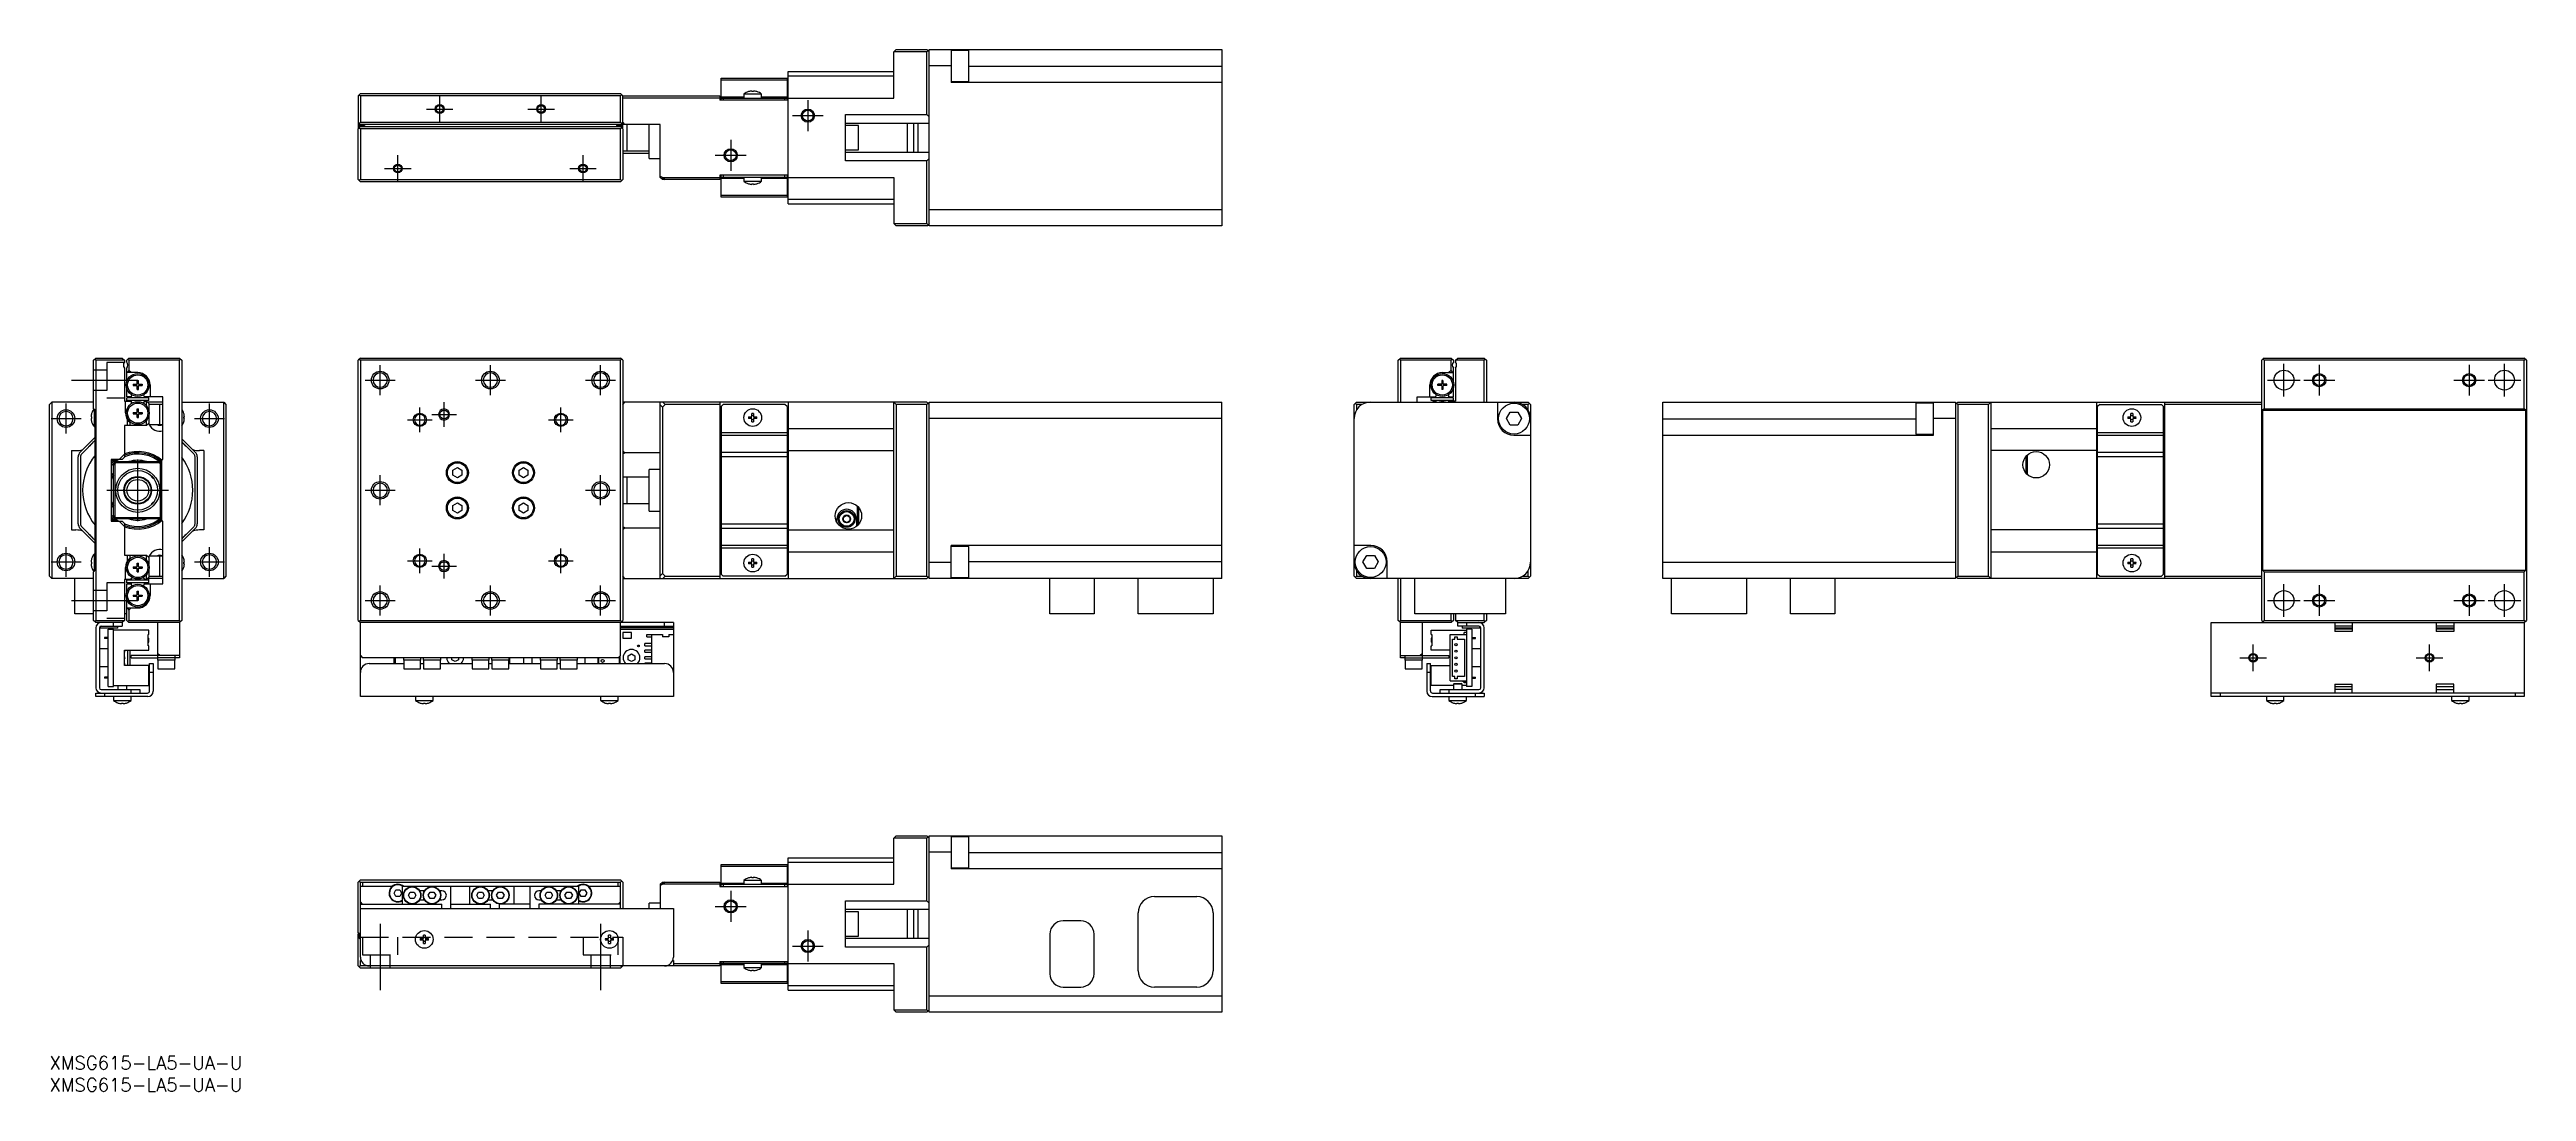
# Model space of a CAD drawing. Extents: x 0 to 562, y -8 to 228.
import ezdxf

# ---------------------------------------------------------------- set-up
doc = ezdxf.new("R2010")
doc.units = 0
doc.header["$LTSCALE"] = 0.5
doc.linetypes.add('CENTER', pattern=[50.8, 31.75, -6.35, 6.35, -6.35])
doc.linetypes.add('DASHED', pattern=[19.05, 12.7, -6.35])
for name, color, linetype in [('MSM_CENTER', 1, 'CENTER'), ('MSM_CONTINUOUS', 7, 'CONTINUOUS'), ('MSM_DASHED', 4, 'DASHED'), ('MSM_NARROW', 5, 'CONTINUOUS'), ('MSM_PART_NUMBER', 7, 'CONTINUOUS')]:
    doc.layers.add(name, color=color, linetype=linetype)
doc.styles.get("Standard").update_dxf_attribs({"font": 'txt.shx', "height": 1, "bigfont": 'bigfont.shx'})

# ---------------------------------------------------------------- blocks, each defined once
blk = doc.blocks.new('*U2')
at = {"layer": 'MSM_PART_NUMBER'}
blk.add_text('XMSG615-LA5-UA-U', height=3, dxfattribs=at).set_placement((0, -3))
blk = doc.blocks.new('*U3')
at = {"layer": 'MSM_PART_NUMBER'}
blk.add_text('XMSG615-LA5-UA-U', height=3, dxfattribs=at).set_placement((0, -8))

msp = doc.modelspace()

# ---------------------------------------------------------------- linework, layer by layer
at = {"layer": 'MSM_CENTER'}
for p, q in [((85.5, 214.887476), (91.5, 214.887476)), ((88.5, 211.887476), (88.5, 217.887476)), ((108.5, 214.887476), (114.5, 214.887476)), ((111.5, 211.887476), (111.5, 217.887476)), ((172, 216.887476), (172, 209.887476)), ((154.5, 207.887476), (154.5, 200.887476)), ((168.5, 213.387476), (175.5, 213.387476)), ((79, 198.387476), (79, 204.387476)), ((121, 198.387476), (121, 204.387476)), ((151, 204.387476), (158, 204.387476)), ((76, 201.387476), (82, 201.387476)), ((118, 201.387476), (124, 201.387476)), ((5, 153.387476), (20, 153.387476)), ((71.6, 153.387476), (78.4, 153.387476)), ((75, 149.987476), (75, 156.787476)), ((96.6, 153.387476), (103.4, 153.387476)), ((100, 149.987476), (100, 156.787476)), ((121.6, 153.387476), (128.4, 153.387476)), ((125, 149.987476), (125, 156.787476)), ((503.1, 153.387476), (510.5, 153.387476)), ((506.8, 149.687476), (506.8, 157.087476)), ((511.3, 153.387476), (518.3, 153.387476)), ((514.8, 156.887476), (514.8, 149.887476)), ((545.3, 153.387476), (552.3, 153.387476)), ((548.8, 156.887476), (548.8, 149.887476)), ((553.1, 153.387476), (560.5, 153.387476)), ((556.8, 149.687476), (556.8, 157.087476)), ((3.736544, 141.250932), (3.736544, 148.050932)), ((36.263456, 141.250932), (36.263456, 148.050932)), ((84, 141.587476), (84, 147.187476)), ((89.5, 142.787476), (89.5, 148.387476)), ((116, 141.587476), (116, 147.187476)), ((0.336544, 144.650932), (7.136544, 144.650932)), ((32.863456, 144.650932), (39.663456, 144.650932)), ((81.2, 144.387476), (86.8, 144.387476)), ((86.7, 145.587476), (92.3, 145.587476)), ((113.2, 144.387476), (118.8, 144.387476)), ((20, 121.387476), (20, 135.387476)), ((75, 124.987476), (75, 131.787476)), ((125, 124.987476), (125, 131.787476)), ((13, 128.387476), (27, 128.387476)), ((71.6, 128.387476), (78.4, 128.387476)), ((121.6, 128.387476), (128.4, 128.387476)), ((3.736544, 108.72402), (3.736544, 115.52402)), ((36.263456, 108.72402), (36.263456, 115.52402)), ((81.2, 112.387476), (86.8, 112.387476)), ((84, 109.587476), (84, 115.187476)), ((89.5, 108.387476), (89.5, 113.987476)), ((113.2, 112.387476), (118.8, 112.387476)), ((116, 109.587476), (116, 115.187476)), ((0.336544, 112.12402), (7.136544, 112.12402)), ((32.863456, 112.12402), (39.663456, 112.12402)), ((75, 99.987476), (75, 106.787476)), ((86.7, 111.187476), (92.3, 111.187476)), ((100, 99.987476), (100, 106.787476)), ((125, 99.987476), (125, 106.787476)), ((506.8, 99.687476), (506.8, 107.087476)), ((514.8, 106.887476), (514.8, 99.887476)), ((548.8, 106.887476), (548.8, 99.887476)), ((556.8, 99.687476), (556.8, 107.087476)), ((5, 103.387476), (20, 103.387476)), ((71.6, 103.387476), (78.4, 103.387476)), ((96.6, 103.387476), (103.4, 103.387476)), ((121.6, 103.387476), (128.4, 103.387476)), ((503.1, 103.387476), (510.5, 103.387476)), ((511.3, 103.387476), (518.3, 103.387476)), ((545.3, 103.387476), (552.3, 103.387476)), ((553.1, 103.387476), (560.5, 103.387476)), ((496.8, 90.387476), (502.8, 90.387476)), ((499.8, 87.387476), (499.8, 93.387476)), ((536.8, 90.387476), (542.8, 90.387476)), ((539.8, 87.387476), (539.8, 93.387476)), ((151, 34), (158, 34)), ((154.5, 37.5), (154.5, 30.5)), ((75, 30), (75, 15)), ((125, 30), (125, 15)), ((172, 28.5), (172, 21.5)), ((168.5, 25), (175.5, 25))]:
    msp.add_line(p, q, dxfattribs=at)
at = {"layer": 'MSM_CONTINUOUS'}
for p, q in [((192, 228.387476), (191.5, 227.887476)), ((199, 227.887476), (191.5, 227.887476)), ((191.5, 217.387476), (191.5, 227.887476)), ((192, 228.387476), (199, 228.387476)), ((199.5, 227.887476), (199, 228.387476)), ((199, 227.887476), (199.25, 228.137476)), ((199, 213.637476), (199, 227.887476)), ((199.5, 188.387476), (199.5, 228.387476)), ((199.5, 228.387476), (265.9, 228.387476)), ((204.5, 228.387476), (204.5, 220.899251)), ((208.5, 228.150932), (204.5, 228.150932)), ((208.5, 221.150932), (208.5, 228.150932)), ((265.9, 228.387476), (265.9, 188.387476)), ((152.3, 216.887476), (152.3, 221.887476)), ((152.3, 221.887476), (167.3, 221.887476)), ((167.3, 221.448136), (152.3, 221.448136)), ((167.3, 221.887476), (167.3, 216.887476)), ((167.5, 193.387476), (167.5, 223.387476)), ((167.5, 223.387476), (191.5, 223.387476)), ((167.5, 222.387476), (191.5, 222.387476)), ((204.5, 224.687476), (199.5, 224.687476)), ((204.5, 221.150932), (208.5, 221.150932)), ((265.9, 220.899251), (204.5, 220.899251)), ((208.5, 224.599251), (265.9, 224.599251)), ((70, 217.887476), (70.5, 218.387476)), ((70, 217.887476), (70, 210.687476)), ((70.25, 218.137476), (70.5, 217.887476)), ((70.5, 218.387476), (129.5, 218.387476)), ((70.5, 217.887476), (70.5, 211.887476)), ((129.5, 217.887476), (70.5, 217.887476)), ((130, 217.887476), (129.5, 218.387476)), ((129.5, 217.887476), (129.75, 218.137476)), ((129.5, 211.887476), (129.5, 217.887476)), ((130, 210.687476), (130, 217.887476)), ((130, 217.887476), (152, 217.887476)), ((152, 217.387476), (130, 217.387476)), ((152, 217.887476), (152, 216.887476)), ((167.5, 216.887476), (152, 216.887476)), ((152.3, 217.680369), (157.5, 217.680369)), ((152.3, 217.387476), (167.3, 217.387476)), ((152.8, 217.387476), (152.8, 216.887476)), ((161.5, 218.285475), (157.5, 218.285475)), ((157.5, 218.285475), (157.5, 217.387476)), ((158.571291, 218.843208), (158.55, 218.843208)), ((159.3, 218.843208), (159.3, 218.974952)), ((159.7, 218.843208), (159.3, 218.843208)), ((159.7, 218.974952), (159.7, 218.843208)), ((160.45, 218.843208), (160.428709, 218.843208)), ((161.5, 217.387476), (161.5, 218.285475)), ((161.5, 217.680369), (167.3, 217.680369)), ((166.8, 216.887476), (166.8, 217.387476)), ((167.5, 217.387476), (191.5, 217.387476)), ((173.2, 213.119763), (173.2, 213.655189)), ((180.5, 213.637476), (199, 213.637476)), ((180.5, 203.137476), (180.5, 213.637476)), ((199.5, 213.137476), (199, 213.637476)), ((70.5, 211.887476), (70, 211.387476)), ((138.5, 211.387476), (70, 211.387476)), ((70, 211.162476), (71.4, 211.162476)), ((70, 210.387476), (70.5, 210.887476)), ((70.1, 210.587476), (70, 210.687476)), ((70, 198.887476), (70, 210.387476)), ((70.1, 210.487476), (70.1, 210.687476)), ((70.25, 210.637476), (70.5, 210.387476)), ((71.1, 210.987476), (70.4, 210.987476)), ((70.4, 210.987476), (70.4, 210.787476)), ((70.5, 211.887476), (129.5, 211.887476)), ((70.5, 210.887476), (129.5, 210.887476)), ((70.5, 210.387476), (70.5, 198.887476)), ((129.5, 210.387476), (70.5, 210.387476)), ((71.1, 210.887476), (71.1, 210.987476)), ((71.4, 211.162476), (71.4, 210.887476)), ((130, 211.162476), (128.6, 211.162476)), ((128.6, 211.162476), (128.6, 210.887476)), ((129.6, 210.987476), (128.9, 210.987476)), ((128.9, 210.987476), (128.9, 210.887476)), ((130, 211.387476), (129.5, 211.887476)), ((129.5, 210.887476), (130, 210.387476)), ((129.5, 210.387476), (129.75, 210.637476)), ((129.5, 198.887476), (129.5, 210.387476)), ((129.6, 210.787476), (129.6, 210.987476)), ((130, 210.687476), (129.9, 210.587476)), ((129.9, 210.687476), (129.9, 210.487476)), ((130.5, 211.387476), (130, 211.887476)), ((130, 210.387476), (130, 198.887476)), ((131, 205.387471), (131, 211.387481)), ((136, 203.637476), (136, 211.387476)), ((138.5, 199.387476), (138.5, 211.387476)), ((199.5, 211.637476), (180.5, 211.637476)), ((183.5, 211.137476), (180.5, 211.137476)), ((183.5, 205.637476), (183.5, 211.137476)), ((194.5, 211.637476), (194.5, 205.137476)), ((196, 205.137476), (196, 211.637476)), ((197, 205.137476), (197, 211.637476)), ((130, 205.387476), (136, 205.387476)), ((130, 204.887476), (136, 204.887476)), ((136, 203.637476), (138.5, 203.637476)), ((180.5, 205.637476), (183.5, 205.637476)), ((180.5, 205.137476), (199.5, 205.137476)), ((199, 203.137476), (180.5, 203.137476)), ((199, 203.137476), (199.5, 203.637476)), ((199, 188.887476), (199, 203.137476)), ((70.5, 198.387476), (70, 198.887476)), ((70.5, 198.887476), (70.25, 198.637476)), ((70.5, 198.887476), (129.5, 198.887476)), ((129.5, 198.387476), (70.5, 198.387476)), ((129.75, 198.637476), (129.5, 198.887476)), ((129.5, 198.387476), (130, 198.887476)), ((138.5, 199.693662), (139.112373, 199.387476)), ((139, 198.887476), (138.5, 199.387476)), ((152, 198.887476), (139, 198.887476)), ((139.112373, 199.387476), (152, 199.387476)), ((139.112373, 199.387476), (139.612373, 198.887476)), ((167.5, 199.887476), (152, 199.887476)), ((152, 199.887476), (152, 198.887476)), ((152.3, 194.887476), (152.3, 199.887476)), ((167.3, 199.387476), (152.3, 199.387476)), ((157.5, 199.094583), (152.3, 199.094583)), ((152.8, 199.887476), (152.8, 199.387476)), ((157.5, 199.387476), (157.5, 198.489477)), ((157.5, 198.489477), (161.5, 198.489477)), ((158.55, 197.931744), (158.571291, 197.931744)), ((159.3, 197.931744), (159.7, 197.931744)), ((159.3, 197.800001), (159.3, 197.931744)), ((159.7, 197.931744), (159.7, 197.800001)), ((160.428709, 197.931744), (160.45, 197.931744)), ((161.5, 198.489477), (161.5, 199.387476)), ((167.3, 199.094583), (161.5, 199.094583)), ((166.8, 199.387476), (166.8, 199.887476)), ((167.3, 199.887476), (167.3, 194.887476)), ((167.5, 199.387476), (191.5, 199.387476)), ((191.5, 199.387476), (191.5, 188.887476)), ((152.3, 195.326816), (167.3, 195.326816)), ((167.3, 194.887476), (152.3, 194.887476)), ((191.5, 194.387476), (167.5, 194.387476)), ((167.5, 193.387476), (191.5, 193.387476)), ((199.5, 192.087476), (265.9, 192.087476)), ((191.5, 188.887476), (199, 188.887476)), ((191.5, 188.887476), (192, 188.387476)), ((199, 188.387476), (192, 188.387476)), ((199.25, 188.637476), (199, 188.887476)), ((199, 188.387476), (199.25, 188.637476)), ((199.5, 188.887476), (199.25, 188.637476)), ((265.9, 188.387476), (199.5, 188.387476)), ((10, 157.887476), (10.5, 158.387476)), ((10, 146.887476), (10, 157.887476)), ((10.5, 157.887476), (10.25, 158.137476)), ((10.5, 158.387476), (16.5, 158.387476)), ((10.5, 157.887476), (10.5, 98.887476)), ((17, 157.887476), (10.5, 157.887476)), ((16.5, 158.387476), (17, 157.887476)), ((17, 157.887476), (17, 157.448914)), ((17.5, 157.887476), (18, 158.387476)), ((17.5, 157.448914), (17.5, 157.887476)), ((18, 157.887476), (17.75, 158.137476)), ((18, 158.387476), (29.5, 158.387476)), ((29.5, 157.887476), (18, 157.887476)), ((18, 157.887476), (18, 155.587476)), ((29.5, 158.387476), (30, 157.887476)), ((29.75, 158.137476), (29.5, 157.887476)), ((29.5, 98.887476), (29.5, 157.887476)), ((30, 157.887476), (30, 98.887476)), ((70.5, 158.387476), (70, 157.887476)), ((70, 98.887476), (70, 157.887476)), ((70.25, 158.137476), (70.5, 157.887476)), ((70.5, 158.387476), (129.5, 158.387476)), ((70.5, 157.887476), (70.5, 98.887476)), ((129.5, 157.887476), (70.5, 157.887476)), ((130, 157.887476), (129.5, 158.387476)), ((129.5, 157.887476), (129.75, 158.137476)), ((129.5, 98.887476), (129.5, 157.887476)), ((130, 157.887476), (130, 98.887476)), ((305.9, 157.887476), (306.4, 158.387476)), ((305.9, 148.387476), (305.9, 157.887476)), ((306.4, 157.887476), (306.15, 158.137476)), ((306.4, 158.387476), (317.9, 158.387476)), ((306.4, 157.887476), (306.4, 148.387476)), ((317.9, 157.887476), (306.4, 157.887476)), ((317.9, 158.387476), (318.4, 157.887476)), ((318.15, 158.137476), (317.9, 157.887476)), ((317.9, 155.587476), (317.9, 157.887476)), ((318.4, 157.887476), (318.4, 157.448914)), ((318.9, 157.887476), (319.4, 158.387476)), ((325.4, 157.887476), (318.9, 157.887476)), ((318.9, 157.887476), (318.9, 157.448914)), ((319.4, 158.387476), (325.4, 158.387476)), ((325.4, 158.387476), (325.9, 157.887476)), ((325.65, 158.137476), (325.4, 157.887476)), ((325.4, 148.387476), (325.4, 157.887476)), ((325.9, 157.887476), (325.9, 148.387476)), ((502.3, 158.387476), (501.8, 157.887476)), ((501.8, 98.887476), (501.8, 157.887476)), ((502.05, 158.137476), (502.3, 157.887476)), ((502.3, 158.387476), (561.3, 158.387476)), ((502.3, 157.887476), (502.3, 146.887476)), ((561.3, 157.887476), (502.3, 157.887476)), ((561.8, 157.887476), (561.3, 158.387476)), ((561.3, 157.887476), (561.55, 158.137476)), ((561.3, 146.887476), (561.3, 157.887476)), ((561.8, 157.887476), (561.8, 98.887476)), ((17, 156.126038), (17, 148.587476)), ((17.5, 153.001619), (17.5, 156.126038)), ((20, 155.087476), (17.5, 155.087476)), ((18, 155.587476), (17.646447, 155.087476)), ((18.5, 155.087476), (18, 155.587476)), ((19, 152.432476), (19.795, 152.432476)), ((19, 152.432476), (19, 152.142476)), ((19, 152.142476), (19.795, 152.142476)), ((19.529993, 152.142476), (19.529993, 152.432476)), ((19.855, 153.287476), (20.145, 153.287476)), ((19.855, 152.492476), (19.855, 153.287476)), ((20.145, 152.757482), (19.855, 152.757482)), ((19.855, 151.287476), (19.855, 152.082476)), ((19.855, 151.817469), (20.145, 151.817469)), ((20.145, 152.492476), (20.145, 153.287476)), ((20.145, 151.287476), (20.145, 152.082476)), ((20.205, 152.432476), (21, 152.432476)), ((20.205, 152.142476), (21, 152.142476)), ((20.470007, 152.142476), (20.470007, 152.432476)), ((21, 152.432476), (21, 152.142476)), ((22.8, 152.287476), (22.8, 149.587476)), ((313.1, 149.587476), (313.1, 152.287476)), ((315.695, 152.432476), (314.9, 152.432476)), ((314.9, 152.142476), (314.9, 152.432476)), ((315.695, 152.142476), (314.9, 152.142476)), ((315.429993, 152.432476), (315.429993, 152.142476)), ((316.045, 153.287476), (315.755, 153.287476)), ((315.755, 153.287476), (315.755, 152.492476)), ((316.045, 152.757482), (315.755, 152.757482)), ((315.755, 152.082476), (315.755, 151.287476)), ((315.755, 151.817469), (316.045, 151.817469)), ((315.9, 155.087476), (318.4, 155.087476)), ((316.045, 153.287476), (316.045, 152.492476)), ((316.045, 152.082476), (316.045, 151.287476)), ((316.9, 152.432476), (316.105, 152.432476)), ((316.9, 152.142476), (316.105, 152.142476)), ((316.370006, 152.432476), (316.370006, 152.142476)), ((316.9, 152.142476), (316.9, 152.432476)), ((317.9, 155.587476), (317.4, 155.087476)), ((318.253553, 155.087476), (317.9, 155.587476)), ((318.4, 153.001619), (318.4, 156.126038)), ((318.9, 156.126038), (318.9, 148.587476)), ((0, 147.887476), (0.5, 148.387476)), ((0, 108.887476), (0, 147.887476)), ((0.5, 148.387476), (0.5, 108.387476)), ((10, 148.387476), (0.5, 148.387476)), ((10.35, 146.537476), (10, 146.887476)), ((10.102001, 146.785475), (10.102001, 142.887476)), ((10.35, 110.237476), (10.35, 146.537476)), ((17, 148.587476), (18.449929, 148.587476)), ((17.225, 145.932005), (17.225, 148.587476)), ((17.5, 149.587476), (17.5, 151.573333)), ((18.449929, 149.587476), (17.5, 149.587476)), ((22.5, 149.387476), (17.5, 149.387476)), ((17.5, 148.787476), (17.5, 149.387476)), ((22.5, 148.787476), (17.5, 148.787476)), ((18.62094, 149.883676), (18.449929, 149.587476)), ((18.578848, 148.364182), (18.449929, 148.587476)), ((18.575164, 148.387476), (18.565399, 148.387476)), ((19.855, 151.287476), (20.145, 151.287476)), ((19.855, 146.887476), (20.145, 146.887476)), ((19.855, 146.092476), (19.855, 146.887476)), ((20.145, 146.357482), (19.855, 146.357482)), ((20.145, 146.092476), (20.145, 146.887476)), ((21.550071, 149.587476), (21.379059, 149.883676)), ((21.550071, 148.587476), (21.421152, 148.364182)), ((21.434601, 148.387476), (21.424836, 148.387476)), ((25.7, 149.587476), (21.550071, 149.587476)), ((21.550071, 148.587476), (22, 148.587476)), ((22, 147.548801), (22, 148.587476)), ((22, 148.587476), (22.5, 148.087476)), ((25.7, 148.387476), (22.2, 148.387476)), ((22.5, 148.787476), (22.5, 149.387476)), ((22.5, 148.087476), (22.5, 146.601619)), ((25.7, 147.837476), (22.5, 147.837476)), ((25, 143.337476), (25, 147.837476)), ((25.7, 135.387476), (25.7, 149.587476)), ((30, 148.387476), (39.5, 148.387476)), ((39.5, 108.387476), (39.5, 148.387476)), ((39.5, 148.387476), (40, 147.887476)), ((40, 147.887476), (40, 108.887476)), ((130, 147.887476), (130.5, 148.387476)), ((199, 148.387476), (130, 148.387476)), ((138.5, 108.387476), (138.5, 148.387476)), ((139, 147.275103), (138.5, 147.775103)), ((139.612373, 147.887476), (139, 147.275103)), ((139, 147.275103), (139, 109.499848)), ((139.112373, 148.387476), (139.612373, 147.887476)), ((152, 147.887476), (139.612373, 147.887476)), ((152, 148.387476), (152, 108.387476)), ((152.8, 147.887476), (152.3, 147.387476)), ((152.3, 147.387476), (152.3, 109.387476)), ((166.8, 147.887476), (152.8, 147.887476)), ((167.3, 147.387476), (166.8, 147.887476)), ((167.3, 147.387476), (167.3, 109.387476)), ((167.5, 148.387476), (167.5, 108.387476)), ((191.5, 148.387476), (192, 147.887476)), ((191.5, 108.387476), (191.5, 148.387476)), ((199, 147.887476), (192, 147.887476)), ((192, 147.887476), (192, 108.887476)), ((199.5, 147.887476), (199, 148.387476)), ((199, 147.887476), (199.25, 148.137476)), ((199, 108.887476), (199, 147.887476)), ((199.5, 108.387476), (199.5, 148.387476)), ((199.5, 148.387476), (265.9, 148.387476)), ((265.9, 108.387476), (265.9, 148.387476)), ((295.9, 147.887476), (296.4, 148.387476)), ((295.9, 108.887476), (295.9, 147.887476)), ((296.4, 147.887476), (296.15, 148.137476)), ((296.4, 148.387476), (335.4, 148.387476)), ((297.742582, 147.887476), (296.4, 147.887476)), ((296.4, 147.887476), (296.4, 146.544893)), ((310.2, 149.587476), (314.349929, 149.587476)), ((310.2, 148.387476), (310.2, 149.587476)), ((318.4, 149.387476), (313.4, 149.387476)), ((313.4, 148.787476), (313.4, 149.387476)), ((318.4, 148.787476), (313.4, 148.787476)), ((313.7, 148.387476), (313.9, 148.587476)), ((313.9, 148.587476), (313.9, 148.387476)), ((314.349929, 148.587476), (313.9, 148.587476)), ((314.349929, 149.587476), (314.52094, 149.883676)), ((314.349929, 148.587476), (314.465399, 148.387476)), ((316.045, 151.287476), (315.755, 151.287476)), ((317.279059, 149.883676), (317.450071, 149.587476)), ((317.334601, 148.387476), (317.450071, 148.587476)), ((317.450071, 149.587476), (318.4, 149.587476)), ((318.9, 148.587476), (317.450071, 148.587476)), ((318.4, 149.587476), (318.4, 151.573333)), ((318.4, 148.787476), (318.4, 149.387476)), ((318.675, 148.587476), (318.675, 148.387476)), ((328.411775, 148.387476), (328.411775, 144.599251)), ((330.431405, 144.650932), (331.29743, 146.150932)), ((331.29743, 146.150932), (333.029481, 146.150932)), ((333.029481, 146.150932), (333.895507, 144.650932)), ((335.4, 147.887476), (334.057417, 147.887476)), ((335.4, 148.387476), (335.9, 147.887476)), ((335.65, 148.137476), (335.4, 147.887476)), ((335.4, 146.544893), (335.4, 147.887476)), ((335.9, 147.887476), (335.9, 108.887476)), ((365.9, 108.387476), (365.9, 148.387476)), ((365.9, 148.387476), (432.3, 148.387476)), ((423.3, 148.150932), (423.3, 141.150932)), ((427.3, 148.150932), (423.3, 148.150932)), ((427.3, 140.899251), (427.3, 148.387476)), ((432.3, 148.387476), (432.3, 108.387476)), ((432.8, 148.387476), (432.3, 147.887476)), ((432.55, 148.137476), (432.8, 147.887476)), ((432.8, 148.387476), (501.8, 148.387476)), ((432.8, 147.887476), (432.8, 108.887476)), ((439.8, 147.887476), (432.8, 147.887476)), ((439.8, 147.887476), (440.3, 148.387476)), ((439.8, 108.887476), (439.8, 147.887476)), ((440.3, 148.387476), (440.3, 108.387476)), ((464.3, 148.387476), (464.3, 108.387476)), ((465, 147.887476), (464.5, 147.387476)), ((464.5, 109.387476), (464.5, 147.387476)), ((465, 147.887476), (479, 147.887476)), ((479.5, 147.387476), (479, 147.887476)), ((479.5, 109.387476), (479.5, 147.387476)), ((479.8, 108.387476), (479.8, 148.387476)), ((501.8, 147.887476), (479.8, 147.887476)), ((502.3, 146.887476), (501.95, 146.537476)), ((501.95, 146.537476), (501.95, 110.237476)), ((501.95, 146.537476), (561.65, 146.537476)), ((502.3, 146.887476), (561.3, 146.887476)), ((561.65, 146.537476), (561.3, 146.887476)), ((561.65, 110.237476), (561.65, 146.537476)), ((9.412524, 145.087476), (9.544268, 145.087476)), ((9.544268, 144.687476), (9.412524, 144.687476)), ((9.544268, 145.837476), (9.544268, 145.816185)), ((9.544268, 145.087476), (9.544268, 144.687476)), ((9.544268, 143.958767), (9.544268, 143.937476)), ((10.102001, 142.887476), (10.35, 142.887476)), ((22, 143.087476), (17, 143.087476)), ((17, 143.087476), (17, 135.887476)), ((17.7, 143.087476), (17.7, 144.371756)), ((18.2, 143.808476), (18.2, 143.087476)), ((19, 146.032476), (19.795, 146.032476)), ((19, 146.032476), (19, 145.742476)), ((19, 145.742476), (19.795, 145.742476)), ((19.529993, 145.742476), (19.529993, 146.032476)), ((19.855, 144.887476), (19.855, 145.682476)), ((19.855, 145.417469), (20.145, 145.417469)), ((19.855, 144.887476), (20.145, 144.887476)), ((20.145, 144.887476), (20.145, 145.682476)), ((20.205, 146.032476), (21, 146.032476)), ((20.205, 145.742476), (21, 145.742476)), ((20.470007, 145.742476), (20.470007, 146.032476)), ((21, 146.032476), (21, 145.742476)), ((22, 143.087476), (22, 144.226151)), ((22.5, 143.587476), (22, 143.087476)), ((22.5, 145.173333), (22.5, 143.337476)), ((22.5, 143.337476), (25.7, 143.337476)), ((30.455732, 145.816185), (30.455732, 145.837476)), ((30.455732, 145.087476), (30.587475, 145.087476)), ((30.455732, 144.687476), (30.455732, 145.087476)), ((30.587475, 144.687476), (30.455732, 144.687476)), ((30.455732, 143.937476), (30.455732, 143.958767)), ((152.3, 141.508796), (167.3, 141.508796)), ((167.3, 140.801689), (152.3, 140.801689)), ((158.571291, 145.087476), (159.3, 145.087476)), ((159.3, 144.687476), (158.571291, 144.687476)), ((159.3, 145.087476), (159.3, 145.816185)), ((159.3, 143.958767), (159.3, 144.687476)), ((159.7, 145.816185), (159.7, 145.087476)), ((159.7, 145.087476), (160.428709, 145.087476)), ((159.7, 144.687476), (159.7, 143.958767)), ((160.428709, 144.687476), (159.7, 144.687476)), ((167.5, 142.387476), (191.5, 142.387476)), ((265.9, 144.687476), (199.5, 144.687476)), ((331.29743, 143.150932), (330.431405, 144.650932)), ((333.029481, 143.150932), (331.29743, 143.150932)), ((332.111775, 140.899251), (335.9, 140.899251)), ((333.895507, 144.650932), (333.029481, 143.150932)), ((365.9, 144.599251), (423.3, 144.599251)), ((365.9, 140.899251), (427.3, 140.899251)), ((423.3, 141.150932), (427.3, 141.150932)), ((432.3, 144.687476), (427.3, 144.687476)), ((440.3, 142.387476), (464.3, 142.387476)), ((464.5, 142.637476), (464.3, 142.637476)), ((464.5, 141.508796), (479.5, 141.508796)), ((479.5, 140.801689), (464.5, 140.801689)), ((471.371291, 145.087476), (472.1, 145.087476)), ((472.1, 144.687476), (471.371291, 144.687476)), ((472.1, 145.087476), (472.1, 145.816185)), ((472.1, 143.958767), (472.1, 144.687476)), ((472.5, 145.816185), (472.5, 145.087476)), ((472.5, 145.087476), (473.228709, 145.087476)), ((472.5, 144.687476), (472.5, 143.958767)), ((473.228709, 144.687476), (472.5, 144.687476)), ((479.8, 142.637476), (479.5, 142.637476)), ((479.8, 142.137476), (479.5, 142.137476)), ((5, 137.387476), (6, 137.387476)), ((5, 137.387476), (5, 119.387476)), ((6.5, 120.801689), (6.5, 135.973262)), ((6.93934, 137.033922), (10.35, 140.444583)), ((7, 135.973262), (7, 120.801689)), ((10.35, 139.737476), (7.292893, 136.680369)), ((16.5, 135.387476), (14, 135.387476)), ((14, 135.387476), (14, 121.387476)), ((15, 134.587476), (15.3, 134.887476)), ((15.3, 134.887476), (24.7, 134.887476)), ((15.792893, 135.387476), (17, 136.594583)), ((17, 135.887476), (16.5, 135.387476)), ((24.7, 134.887476), (25, 134.587476)), ((25.5, 121.387476), (25.5, 135.387476)), ((25.5, 135.387476), (25.7, 135.387476)), ((30, 140.094583), (33.06066, 137.033922)), ((32.707107, 136.680369), (30, 139.387476)), ((33, 120.801689), (33, 135.973262)), ((33.5, 135.973262), (33.5, 120.801689)), ((35, 137.387476), (34, 137.387476)), ((35, 137.387476), (35, 119.387476)), ((130.5, 136.872757), (130, 137.372757)), ((130, 136.693085), (130.5, 136.872757)), ((138.5, 136.872757), (130.5, 136.872757)), ((152.3, 138.387476), (152, 138.387476)), ((152, 136.637476), (152.3, 136.637476)), ((152.3, 137.033922), (167.3, 137.033922)), ((167.3, 135.973262), (152.3, 135.973262)), ((167.5, 138.387476), (167.3, 138.387476)), ((167.5, 135.660447), (167.3, 135.660447)), ((167.5, 137.387476), (191.5, 137.387476)), ((464.3, 137.387476), (440.3, 137.387476)), ((448.3, 132.26134), (448.3, 136.113612)), ((448.6, 131.951408), (448.6, 136.423544)), ((464.5, 139.387476), (464.3, 139.387476)), ((464.5, 138.387476), (464.3, 138.387476)), ((464.5, 135.660447), (464.3, 135.660447)), ((464.5, 137.033922), (479.5, 137.033922)), ((479.5, 135.973262), (464.5, 135.973262)), ((479.5, 136.637476), (479.8, 136.637476)), ((14.5, 134.087476), (14.8, 134.387476)), ((14.5, 122.687476), (14.5, 134.087476)), ((15, 134.587476), (14.8, 134.387476)), ((14.8, 134.387476), (14.8, 122.387476)), ((25, 134.587476), (15, 134.587476)), ((23.2, 131.362476), (23.2, 131.551334)), ((23.2, 131.362476), (23.425, 131.137476)), ((23.425, 131.306273), (23.425, 131.137476)), ((23.425, 131.137476), (23.561723, 131.137476)), ((23.561743, 131.137476), (23.561894, 131.137476)), ((25.2, 134.387476), (25, 134.587476)), ((25.2, 122.387476), (25.2, 134.387476)), ((25.2, 134.387476), (25.5, 134.087476)), ((91.5, 132.964826), (92.5, 133.542176)), ((91.5, 131.810126), (91.5, 132.964826)), ((92.5, 131.232775), (91.5, 131.810126)), ((92.5, 133.542176), (93.5, 132.964826)), ((93.5, 131.810126), (92.5, 131.232775)), ((93.5, 132.964826), (93.5, 131.810126)), ((106.5, 132.964826), (107.5, 133.542176)), ((106.5, 131.810126), (106.5, 132.964826)), ((107.5, 131.232775), (106.5, 131.810126)), ((107.5, 133.542176), (108.5, 132.964826)), ((108.5, 131.810126), (107.5, 131.232775)), ((108.5, 132.964826), (108.5, 131.810126)), ((136, 131.387476), (130, 131.387476)), ((131, 125.387471), (131, 131.387481)), ((136, 123.637476), (136, 133.137476)), ((138.5, 133.137476), (136, 133.137476)), ((152.2, 133.387476), (152, 133.187476)), ((152.2, 133.387476), (152.2, 123.387476)), ((152.3, 133.387476), (152.2, 133.387476)), ((167.5, 133.160447), (167.3, 133.160447)), ((167.3, 130.660447), (167.5, 130.660447)), ((448.3, 132.387476), (448.2, 132.387476)), ((464.3, 133.160447), (464.5, 133.160447)), ((464.3, 130.660447), (464.5, 130.660447)), ((479.6, 133.387476), (479.5, 133.387476)), ((479.6, 123.387476), (479.6, 133.387476)), ((479.8, 133.187476), (479.6, 133.387476)), ((23.425, 125.637476), (23.2, 125.412476)), ((23.2, 125.223617), (23.2, 125.412476)), ((23.425, 125.637476), (23.425, 125.468679)), ((23.561723, 125.637476), (23.425, 125.637476)), ((23.561952, 125.637476), (23.561743, 125.637476)), ((91.5, 124.964826), (92.5, 125.542176)), ((91.5, 123.810126), (91.5, 124.964826)), ((92.5, 123.232775), (91.5, 123.810126)), ((92.5, 125.542176), (93.5, 124.964826)), ((93.5, 123.810126), (92.5, 123.232775)), ((93.5, 124.964826), (93.5, 123.810126)), ((106.5, 124.964826), (107.5, 125.542176)), ((106.5, 123.810126), (106.5, 124.964826)), ((107.5, 123.232775), (106.5, 123.810126)), ((107.5, 125.542176), (108.5, 124.964826)), ((108.5, 123.810126), (107.5, 123.232775)), ((108.5, 124.964826), (108.5, 123.810126)), ((130, 125.387476), (136, 125.387476)), ((136, 123.637476), (138.5, 123.637476)), ((167.5, 126.114505), (167.3, 126.114505)), ((167.3, 123.614505), (167.5, 123.614505)), ((183.2, 124.823544), (183.2, 120.351408)), ((183.5, 124.513612), (183.5, 120.66134)), ((183.5, 124.387476), (183.6, 124.387476)), ((464.5, 126.114505), (464.3, 126.114505)), ((464.5, 123.614505), (464.3, 123.614505)), ((5, 119.387476), (6, 119.387476)), ((10.35, 116.330369), (6.93934, 119.741029)), ((7.292893, 120.094583), (10.35, 117.037476)), ((14, 121.387476), (16.5, 121.387476)), ((14.8, 122.387476), (14.5, 122.687476)), ((14.8, 122.387476), (15, 122.187476)), ((15, 122.187476), (25, 122.187476)), ((15.3, 121.887476), (15, 122.187476)), ((24.7, 121.887476), (15.3, 121.887476)), ((17, 120.180369), (15.792893, 121.387476)), ((16.5, 121.387476), (17, 120.887476)), ((17, 120.887476), (17, 113.687476)), ((25, 122.187476), (24.7, 121.887476)), ((25, 122.187476), (25.2, 122.387476)), ((25.5, 122.687476), (25.2, 122.387476)), ((25.7, 121.387476), (25.5, 121.387476)), ((25.7, 107.187476), (25.7, 121.387476)), ((30, 117.387476), (32.707107, 120.094583)), ((33.06066, 119.741029), (30, 116.680369)), ((35, 119.387476), (34, 119.387476)), ((130.5, 119.902194), (130, 120.081867)), ((130, 119.402194), (130.5, 119.902194)), ((130.5, 119.902194), (138.5, 119.902194)), ((152, 123.587476), (152.2, 123.387476)), ((152.3, 120.137476), (152, 120.137476)), ((152, 118.387476), (152.3, 118.387476)), ((152.2, 123.387476), (152.3, 123.387476)), ((152.3, 120.801689), (167.3, 120.801689)), ((167.3, 119.741029), (152.3, 119.741029)), ((167.3, 121.114505), (167.5, 121.114505)), ((167.3, 118.387476), (167.5, 118.387476)), ((167.5, 119.387476), (191.5, 119.387476)), ((178.6, 121.090813), (178.6, 121.887476)), ((180.05, 122.320488), (180.8, 122.753501)), ((180.05, 121.454463), (180.05, 122.320488)), ((180.8, 121.02145), (180.05, 121.454463)), ((180.8, 122.753501), (181.55, 122.320488)), ((181.55, 121.454463), (180.8, 121.02145)), ((181.55, 122.320488), (181.55, 121.454463)), ((183, 121.887476), (183, 120.187476)), ((464.3, 119.387476), (440.3, 119.387476)), ((464.3, 121.114505), (464.5, 121.114505)), ((464.3, 118.387476), (464.5, 118.387476)), ((464.5, 120.801689), (479.5, 120.801689)), ((479.5, 119.741029), (464.5, 119.741029)), ((479.5, 123.387476), (479.6, 123.387476)), ((479.8, 120.137476), (479.5, 120.137476)), ((479.6, 123.387476), (479.8, 123.587476)), ((9.544268, 112.837476), (9.544268, 112.816185)), ((10.102001, 113.887476), (10.102001, 109.989477)), ((10.35, 113.887476), (10.102001, 113.887476)), ((17, 113.687476), (22, 113.687476)), ((17.7, 112.403195), (17.7, 113.687476)), ((18.2, 113.687476), (18.2, 112.966476)), ((22, 112.548801), (22, 113.687476)), ((22, 113.687476), (22.5, 113.187476)), ((22.5, 113.437476), (22.5, 111.601619)), ((25.7, 113.437476), (22.5, 113.437476)), ((25, 108.937476), (25, 113.437476)), ((30.455732, 112.816185), (30.455732, 112.837476)), ((152.3, 115.973262), (167.3, 115.973262)), ((167.3, 115.266155), (152.3, 115.266155)), ((159.3, 112.087476), (159.3, 112.816185)), ((159.7, 112.816185), (159.7, 112.087476)), ((191.5, 114.387476), (167.5, 114.387476)), ((204.5, 108.387476), (204.5, 115.875701)), ((265.9, 115.875701), (204.5, 115.875701)), ((208.5, 115.62402), (204.5, 115.62402)), ((208.5, 108.62402), (208.5, 115.62402)), ((299.688225, 115.875701), (295.9, 115.875701)), ((297.904493, 112.12402), (298.770518, 113.62402)), ((298.770518, 113.62402), (300.502569, 113.62402)), ((300.502569, 113.62402), (301.368595, 112.12402)), ((464.3, 114.387476), (440.3, 114.387476)), ((464.3, 117.387476), (464.5, 117.387476)), ((464.3, 114.137476), (464.5, 114.137476)), ((464.5, 115.973262), (479.5, 115.973262)), ((479.5, 115.266155), (464.5, 115.266155)), ((472.1, 112.087476), (472.1, 112.816185)), ((472.5, 112.816185), (472.5, 112.087476)), ((479.5, 114.637476), (479.8, 114.637476)), ((479.5, 114.137476), (479.8, 114.137476)), ((0.5, 108.387476), (0, 108.887476)), ((10, 108.387476), (0.5, 108.387476)), ((5.7, 100.387476), (5.7, 108.387476)), ((9.412524, 112.087476), (9.544268, 112.087476)), ((9.544268, 111.687476), (9.412524, 111.687476)), ((9.544268, 112.087476), (9.544268, 111.687476)), ((9.544268, 110.958767), (9.544268, 110.937476)), ((10, 109.887476), (10.35, 110.237476)), ((10, 98.887476), (10, 109.887476)), ((18.449929, 108.187476), (17, 108.187476)), ((17, 108.187476), (17, 98.887476)), ((17.225, 108.187476), (17.225, 110.842947)), ((22.5, 107.987476), (17.5, 107.987476)), ((17.5, 107.387476), (17.5, 107.987476)), ((22.5, 107.387476), (17.5, 107.387476)), ((17.5, 107.187476), (18.449929, 107.187476)), ((17.5, 105.201619), (17.5, 107.187476)), ((17.7, 107.987476), (17.7, 108.187476)), ((17.7, 107.187476), (17.7, 107.387476)), ((18.449929, 108.187476), (18.578848, 108.410769)), ((18.449929, 107.187476), (18.62094, 106.891275)), ((18.575165, 108.387476), (18.565399, 108.387476)), ((19, 111.032476), (19.795, 111.032476)), ((19, 111.032476), (19, 110.742476)), ((19, 110.742476), (19.795, 110.742476)), ((19.529993, 110.742476), (19.529993, 111.032476)), ((19.855, 111.887476), (20.145, 111.887476)), ((19.855, 111.092476), (19.855, 111.887476)), ((20.145, 111.357482), (19.855, 111.357482)), ((19.855, 109.887476), (19.855, 110.682476)), ((19.855, 110.417469), (20.145, 110.417469)), ((19.855, 109.887476), (20.145, 109.887476)), ((20.145, 111.092476), (20.145, 111.887476)), ((20.145, 109.887476), (20.145, 110.682476)), ((20.205, 111.032476), (21, 111.032476)), ((20.205, 110.742476), (21, 110.742476)), ((20.470007, 110.742476), (20.470007, 111.032476)), ((21, 111.032476), (21, 110.742476)), ((21.379059, 106.891275), (21.550071, 107.187476)), ((21.421152, 108.410769), (21.550071, 108.187476)), ((21.434601, 108.387476), (21.424835, 108.387476)), ((22, 108.187476), (21.550071, 108.187476)), ((21.550071, 107.187476), (25.7, 107.187476)), ((22, 108.187476), (22, 109.226151)), ((22.5, 108.687476), (22, 108.187476)), ((25.7, 108.387476), (22.2, 108.387476)), ((22.5, 110.173333), (22.5, 108.687476)), ((22.5, 108.937476), (25.7, 108.937476)), ((22.5, 107.187476), (22.5, 108.387476)), ((22.8, 107.187476), (22.8, 104.487476)), ((30, 108.387476), (39.5, 108.387476)), ((30.455732, 112.087476), (30.587475, 112.087476)), ((30.455732, 111.687476), (30.455732, 112.087476)), ((30.587475, 111.687476), (30.455732, 111.687476)), ((30.455732, 110.937476), (30.455732, 110.958767)), ((40, 108.887476), (39.5, 108.387476)), ((130.5, 108.387476), (130, 108.887476)), ((130, 108.387476), (199, 108.387476)), ((138.5, 108.999848), (139, 109.499848)), ((139, 109.499848), (139.612373, 108.887476)), ((139.612373, 108.887476), (139.112373, 108.387476)), ((139.612373, 108.887476), (152, 108.887476)), ((152.3, 109.387476), (152.8, 108.887476)), ((166.8, 108.887476), (152.8, 108.887476)), ((158.571291, 112.087476), (159.3, 112.087476)), ((159.3, 111.687476), (158.571291, 111.687476)), ((159.3, 110.958767), (159.3, 111.687476)), ((159.7, 112.087476), (160.428709, 112.087476)), ((159.7, 111.687476), (159.7, 110.958767)), ((160.428709, 111.687476), (159.7, 111.687476)), ((166.8, 108.887476), (167.3, 109.387476)), ((192, 108.887476), (191.5, 108.387476)), ((192, 108.887476), (199, 108.887476)), ((199.25, 108.637476), (199, 108.887476)), ((199, 108.387476), (199.5, 108.887476)), ((199.5, 112.087476), (204.5, 112.087476)), ((265.9, 108.387476), (199.5, 108.387476)), ((204.5, 108.62402), (208.5, 108.62402)), ((265.9, 112.175701), (208.5, 112.175701)), ((226.9, 100.387476), (226.9, 108.387476)), ((236.9, 108.387476), (236.9, 100.387476)), ((246.9, 100.387476), (246.9, 108.387476)), ((263.9, 108.387476), (263.9, 100.387476)), ((296.4, 108.387476), (295.9, 108.887476)), ((296.15, 108.637476), (296.4, 108.887476)), ((296.4, 110.230058), (296.4, 108.887476)), ((296.4, 108.887476), (297.742582, 108.887476)), ((335.4, 108.387476), (296.4, 108.387476)), ((298.770518, 110.62402), (297.904493, 112.12402)), ((300.502569, 110.62402), (298.770518, 110.62402)), ((301.368595, 112.12402), (300.502569, 110.62402)), ((303.388225, 108.387476), (303.388225, 112.175701)), ((305.9, 98.887476), (305.9, 108.387476)), ((306.4, 108.387476), (306.4, 98.887476)), ((309.7, 100.387476), (309.7, 108.387476)), ((330.2, 108.387476), (330.2, 100.387476)), ((334.057417, 108.887476), (335.4, 108.887476)), ((335.4, 108.887476), (335.4, 110.230058)), ((335.65, 108.637476), (335.4, 108.887476)), ((335.9, 108.887476), (335.4, 108.387476)), ((365.9, 112.087476), (432.3, 112.087476)), ((432.3, 108.387476), (365.9, 108.387476)), ((367.9, 100.387476), (367.9, 108.387476)), ((384.9, 108.387476), (384.9, 100.387476)), ((394.9, 100.387476), (394.9, 108.387476)), ((404.9, 108.387476), (404.9, 100.387476)), ((432.8, 108.387476), (432.3, 108.887476)), ((432.8, 108.887476), (432.55, 108.637476)), ((432.8, 108.887476), (439.8, 108.887476)), ((501.8, 108.387476), (432.8, 108.387476)), ((440.3, 108.387476), (439.8, 108.887476)), ((464.5, 109.387476), (465, 108.887476)), ((465, 108.887476), (479, 108.887476)), ((471.371291, 112.087476), (472.1, 112.087476)), ((472.1, 111.687476), (471.371291, 111.687476)), ((472.1, 110.958767), (472.1, 111.687476)), ((472.5, 112.087476), (473.228709, 112.087476)), ((472.5, 111.687476), (472.5, 110.958767)), ((473.228709, 111.687476), (472.5, 111.687476)), ((479, 108.887476), (479.5, 109.387476)), ((479.8, 108.887476), (501.8, 108.887476)), ((501.95, 110.237476), (502.3, 109.887476)), ((501.95, 110.237476), (561.65, 110.237476)), ((502.3, 109.887476), (502.3, 98.887476)), ((502.3, 109.887476), (561.3, 109.887476)), ((561.3, 109.887476), (561.65, 110.237476)), ((561.3, 98.887476), (561.3, 109.887476)), ((17.5, 98.887476), (17.5, 103.773333)), ((17.5, 101.687476), (20, 101.687476)), ((17.646447, 101.687476), (18, 101.187476)), ((18, 101.187476), (18.5, 101.687476)), ((18, 101.187476), (18, 98.887476)), ((19, 104.632476), (19.795, 104.632476)), ((19, 104.632476), (19, 104.342476)), ((19, 104.342476), (19.795, 104.342476)), ((19.529993, 104.342476), (19.529993, 104.632476)), ((19.855, 105.487476), (20.145, 105.487476)), ((19.855, 104.692476), (19.855, 105.487476)), ((20.145, 104.957482), (19.855, 104.957482)), ((19.855, 103.487476), (19.855, 104.282476)), ((19.855, 104.017469), (20.145, 104.017469)), ((19.855, 103.487476), (20.145, 103.487476)), ((20.145, 104.692476), (20.145, 105.487476)), ((20.145, 103.487476), (20.145, 104.282476)), ((20.205, 104.632476), (21, 104.632476)), ((20.205, 104.342476), (21, 104.342476)), ((20.470007, 104.342476), (20.470007, 104.632476)), ((21, 104.632476), (21, 104.342476)), ((10, 100.387476), (5.7, 100.387476)), ((10.5, 98.387476), (10, 98.887476)), ((10.25, 98.637476), (10.5, 98.887476)), ((10.5, 98.887476), (17, 98.887476)), ((16.5, 98.387476), (10.5, 98.387476)), ((10.5, 97.187476), (10.5, 83.587476)), ((11.3, 97.187476), (11.3, 83.587476)), ((11.5, 97.533886), (11.5, 97.087476)), ((15.5, 97.087476), (11.5, 97.087476)), ((11.7, 97.587476), (16.5, 97.587476)), ((13.3, 83.887476), (13.3, 96.887476)), ((13.3, 96.887476), (14.5, 96.887476)), ((14.5, 97.587476), (14.5, 98.387476)), ((14.5, 83.887476), (14.5, 96.887476)), ((22.5, 96.637476), (14.5, 96.637476)), ((15.5, 97.087476), (15.5, 97.587476)), ((17, 98.887476), (16.5, 98.387476)), ((16.5, 98.387476), (16.5, 97.587476)), ((17.5, 100.387476), (17, 100.387476)), ((18, 98.387476), (17.5, 98.887476)), ((17.75, 98.637476), (18, 98.887476)), ((18, 98.887476), (29.5, 98.887476)), ((29.5, 98.387476), (18, 98.387476)), ((22.4, 93.137476), (22.4, 95.637476)), ((22.5, 95.637476), (22.4, 95.637476)), ((22.5, 95.637476), (22.5, 96.637476)), ((24.5, 98.387476), (24.5, 89.887476)), ((29.5, 98.887476), (29.75, 98.637476)), ((30, 98.887476), (29.5, 98.387476)), ((29.5, 98.387476), (29.5, 90.387476)), ((70, 98.887476), (70.5, 98.387476)), ((70.5, 98.887476), (70.25, 98.637476)), ((70.5, 98.887476), (129.5, 98.887476)), ((141.5, 98.387476), (70.5, 98.387476)), ((70.5, 81.587476), (70.5, 98.387476)), ((129.75, 98.637476), (129.5, 98.887476)), ((129.5, 98.387476), (130, 98.887476)), ((129.5, 90.887476), (129.5, 98.387476)), ((129.5, 97.587476), (141.5, 97.587476)), ((141.5, 97.187476), (129.5, 97.187476)), ((129.5, 96.887476), (141.5, 96.887476)), ((130.0225, 96.092476), (130.0225, 94.842476)), ((132.0225, 96.092476), (130.0225, 96.092476)), ((132.0225, 94.842476), (132.0225, 96.092476)), ((135.5, 95.137476), (135.5, 95.637476)), ((135.5, 95.637476), (139, 95.637476)), ((136.5, 95.637476), (136.5, 89.087476)), ((139, 95.637476), (139, 95.137476)), ((139.5, 97.587476), (139.5, 98.387476)), ((140.5, 95.637476), (140.5, 95.137476)), ((140.5, 95.637476), (141.5, 95.637476)), ((141.5, 98.387476), (141.5, 81.587476)), ((236.9, 100.387476), (226.9, 100.387476)), ((263.9, 100.387476), (246.9, 100.387476)), ((306.4, 98.387476), (305.9, 98.887476)), ((306.15, 98.637476), (306.4, 98.887476)), ((306.4, 98.887476), (317.9, 98.887476)), ((306.4, 90.387476), (306.4, 98.387476)), ((317.9, 98.387476), (306.4, 98.387476)), ((330.2, 100.387476), (309.7, 100.387476)), ((311.4, 89.887476), (311.4, 98.387476)), ((313.4, 96.637476), (321.4, 96.637476)), ((313.4, 95.637476), (313.4, 96.637476)), ((313.4, 95.637476), (313.5, 95.637476)), ((313.5, 95.637476), (313.5, 93.137476)), ((317.7, 85.137476), (317.7, 95.637476)), ((317.7, 95.637476), (321.4, 95.637476)), ((317.9, 98.887476), (317.9, 100.387476)), ((317.9, 98.887476), (318.15, 98.637476)), ((318.4, 98.887476), (317.9, 98.387476)), ((318.4, 100.387476), (318.4, 98.887476)), ((318.9, 100.387476), (318.9, 98.887476)), ((318.9, 98.887476), (325.4, 98.887476)), ((319.4, 98.387476), (318.9, 98.887476)), ((319.4, 97.587476), (319.4, 98.387476)), ((319.4, 98.387476), (325.4, 98.387476)), ((324.2, 97.587476), (319.4, 97.587476)), ((320.4, 97.587476), (320.4, 97.087476)), ((324.4, 97.087476), (320.4, 97.087476)), ((321.4, 96.092476), (320.85, 96.092476)), ((320.85, 95.637476), (320.85, 96.092476)), ((321.4, 98.387476), (321.4, 97.587476)), ((322.6, 96.887476), (321.4, 96.887476)), ((321.4, 96.887476), (321.4, 83.887476)), ((322.6, 96.887476), (322.6, 83.887476)), ((324.4, 97.087476), (324.4, 97.533886)), ((324.6, 83.587476), (324.6, 97.187476)), ((325.4, 98.887476), (325.4, 100.387476)), ((325.4, 98.887476), (325.65, 98.637476)), ((325.9, 98.887476), (325.4, 98.387476)), ((325.4, 83.587476), (325.4, 97.187476)), ((325.9, 100.387476), (325.9, 98.887476)), ((384.9, 100.387476), (367.9, 100.387476)), ((404.9, 100.387476), (394.9, 100.387476)), ((490.3, 81.587476), (490.3, 98.387476)), ((490.3, 98.387476), (561.3, 98.387476)), ((501.8, 98.887476), (502.3, 98.387476)), ((502.3, 98.887476), (502.05, 98.637476)), ((502.3, 98.887476), (561.3, 98.887476)), ((518.3, 98.387476), (518.3, 96.387476)), ((522.3, 97.587476), (518.3, 97.587476)), ((522.3, 97.087476), (518.3, 97.087476)), ((522.3, 96.887476), (518.3, 96.887476)), ((522.3, 96.387476), (518.3, 96.387476)), ((522.3, 98.387476), (522.3, 96.387476)), ((541.3, 98.387476), (541.3, 96.387476)), ((545.3, 97.587476), (541.3, 97.587476)), ((545.3, 97.087476), (541.3, 97.087476)), ((545.3, 96.887476), (541.3, 96.887476)), ((545.3, 96.387476), (541.3, 96.387476)), ((545.3, 98.387476), (545.3, 96.387476)), ((561.55, 98.637476), (561.3, 98.887476)), ((561.3, 98.387476), (561.8, 98.887476)), ((561.3, 98.387476), (561.3, 81.587476)), ((13.3, 92.387476), (11.3, 92.387476)), ((12.5, 95.012476), (12.5, 94.762476)), ((13.3, 95.012476), (12.5, 95.012476)), ((13.3, 94.762476), (12.5, 94.762476)), ((17, 92.137476), (22.5, 92.137476)), ((17, 88.637476), (17, 92.137476)), ((17.7, 92.137476), (17.7, 88.637476)), ((18.2, 92.137476), (18.2, 88.637476)), ((18.5, 90.387474), (18.5, 90.887476)), ((29.5, 90.887476), (18.5, 90.887476)), ((18.5, 90.387474), (24.5, 90.387474)), ((22.4, 94.837476), (22.5, 94.837476)), ((22.4, 94.462476), (22.5, 94.462476)), ((22.4, 94.312476), (22.5, 94.312476)), ((22.4, 93.937476), (22.5, 93.937476)), ((22.5, 93.137476), (22.4, 93.137476)), ((22.5, 93.937476), (22.5, 94.837476)), ((22.5, 92.137476), (22.5, 93.137476)), ((25, 90.887476), (24.5, 91.387476)), ((28.5, 90.387476), (24.5, 90.387474)), ((28.5, 89.887476), (28.5, 90.887476)), ((29.5, 90.387476), (28.5, 90.387476)), ((70.5, 90.887476), (71, 90.387476)), ((129, 90.387476), (71, 90.387476)), ((78.2, 89.087476), (78.2, 90.387476)), ((78.5, 89.087476), (78.5, 90.387476)), ((80.25, 90.387476), (80.25, 89.887476)), ((84.25, 89.887476), (84.25, 90.387476)), ((84.75, 90.387476), (84.75, 89.887476)), ((88.75, 89.887476), (88.75, 90.387476)), ((91.25, 89.954463), (91.25, 90.387476)), ((92, 89.52145), (91.25, 89.954463)), ((92.75, 89.954463), (92, 89.52145)), ((92.75, 90.387476), (92.75, 89.954463)), ((95.75, 90.387476), (95.75, 89.887476)), ((99.75, 89.887476), (99.75, 90.387476)), ((100.25, 90.387476), (100.25, 89.887476)), ((104.25, 89.887476), (104.25, 90.387476)), ((104.34, 90.387474), (104.34, 89.087476)), ((107.54, 89.087476), (107.54, 90.387476)), ((109.42, 90.387474), (109.42, 89.087476)), ((111.25, 90.387476), (111.25, 89.887476)), ((115.25, 89.887476), (115.25, 90.387476)), ((115.75, 90.387476), (115.75, 89.887476)), ((119.75, 89.887476), (119.75, 90.387476)), ((121.5, 89.087476), (121.5, 90.387476)), ((124.445, 89.087476), (124.445, 90.387476)), ((124.545, 90.387476), (124.545, 89.087476)), ((129, 90.387476), (129.5, 90.887476)), ((129.245, 89.087476), (129.245, 90.632476)), ((129.345, 90.732476), (129.345, 89.087476)), ((130.0225, 94.842476), (132.0225, 94.842476)), ((131.25, 90.820488), (132, 91.253501)), ((131.25, 89.954463), (131.25, 90.820488)), ((132, 89.52145), (131.25, 89.954463)), ((132, 91.253501), (132.75, 90.820488)), ((132.75, 89.954463), (132, 89.52145)), ((132.75, 90.820488), (132.75, 89.954463)), ((135, 93.137476), (135, 93.637476)), ((136.5, 93.637476), (135, 93.637476)), ((135, 93.137476), (136.5, 93.137476)), ((135, 91.637476), (135, 92.137476)), ((136.5, 92.137476), (135, 92.137476)), ((135, 91.637476), (136.5, 91.637476)), ((135, 90.137476), (135, 90.637476)), ((136.5, 90.637476), (135, 90.637476)), ((135, 90.137476), (136.5, 90.137476)), ((135.5, 95.137476), (136.5, 95.137476)), ((140.5, 95.137476), (139, 95.137476)), ((306.4, 90.887476), (317.4, 90.887476)), ((307.4, 90.387476), (306.4, 90.387476)), ((307.4, 90.887476), (307.4, 89.887476)), ((307.4, 90.387474), (317.4, 90.387474)), ((311.4, 91.387476), (310.9, 90.887476)), ((313.5, 94.837476), (313.4, 94.837476)), ((313.4, 94.837476), (313.4, 93.937476)), ((313.5, 94.462476), (313.4, 94.462476)), ((313.5, 94.312476), (313.4, 94.312476)), ((313.5, 93.937476), (313.4, 93.937476)), ((313.4, 93.137476), (313.5, 93.137476)), ((313.4, 92.137476), (313.4, 93.137476)), ((317.7, 92.137476), (313.4, 92.137476)), ((317.4, 90.887476), (317.4, 90.387474)), ((318.2, 94.637476), (318.75, 94.637476)), ((318.2, 86.137476), (318.2, 94.637476)), ((318.75, 94.637476), (318.75, 95.137476)), ((318.75, 95.137476), (319.25, 95.137476)), ((319.25, 95.137476), (319.25, 94.637476)), ((319.25, 94.637476), (320.9, 94.637476)), ((320.9, 94.637476), (320.9, 86.137476)), ((322.6, 95.012476), (323.4, 95.012476)), ((322.6, 94.762476), (323.4, 94.762476)), ((324.6, 92.387476), (322.6, 92.387476)), ((323.4, 94.762476), (323.4, 95.012476)), ((11.3, 88.387476), (13.3, 88.387476)), ((12.5, 86.012476), (12.5, 85.762476)), ((13.3, 86.012476), (12.5, 86.012476)), ((13.3, 85.762476), (12.5, 85.762476)), ((22.5, 88.637476), (17, 88.637476)), ((22.5, 84.137476), (22.5, 88.637476)), ((22.7, 82.887476), (22.7, 89.087476)), ((22.7, 89.087476), (23.5, 89.087476)), ((23.5, 87.087476), (22.7, 87.087476)), ((23.5, 89.087476), (23.5, 82.787476)), ((28.5, 89.887476), (24.5, 89.887476)), ((24.6, 89.887476), (24.6, 87.887476)), ((24.6, 87.887476), (28.4, 87.887476)), ((28.4, 87.887476), (28.4, 89.887476)), ((72.5, 89.087476), (80.35, 89.087476)), ((84.25, 89.887476), (80.25, 89.887476)), ((80.35, 89.887476), (80.35, 87.887476)), ((80.35, 87.887476), (84.15, 87.887476)), ((84.15, 87.887476), (84.15, 89.887476)), ((84.15, 89.087476), (84.85, 89.087476)), ((88.75, 89.887476), (84.75, 89.887476)), ((84.85, 89.887476), (84.85, 87.887476)), ((84.85, 87.887476), (88.65, 87.887476)), ((88.65, 87.887476), (88.65, 89.887476)), ((88.65, 89.087476), (95.85, 89.087476)), ((99.75, 89.887476), (95.75, 89.887476)), ((95.85, 89.887476), (95.85, 87.887476)), ((95.85, 87.887476), (99.65, 87.887476)), ((99.65, 87.887476), (99.65, 89.887476)), ((99.65, 89.087476), (100.35, 89.087476)), ((104.25, 89.887476), (100.25, 89.887476)), ((100.35, 89.887476), (100.35, 87.887476)), ((100.35, 87.887476), (104.15, 87.887476)), ((104.15, 87.887476), (104.15, 89.887476)), ((104.15, 89.087476), (111.35, 89.087476)), ((115.25, 89.887476), (111.25, 89.887476)), ((111.35, 89.887476), (111.35, 87.887476)), ((111.35, 87.887476), (115.15, 87.887476)), ((115.15, 87.887476), (115.15, 89.887476)), ((115.15, 89.087476), (115.85, 89.087476)), ((119.75, 89.887476), (115.75, 89.887476)), ((115.85, 89.887476), (115.85, 87.887476)), ((115.85, 87.887476), (119.65, 87.887476)), ((119.65, 87.887476), (119.65, 89.887476)), ((119.65, 89.087476), (139.5, 89.087476)), ((135, 89.087476), (135, 89.137476)), ((136.5, 89.137476), (135, 89.137476)), ((311.4, 89.887476), (307.4, 89.887476)), ((307.5, 89.887476), (307.5, 87.887476)), ((307.5, 87.887476), (311.3, 87.887476)), ((311.3, 87.887476), (311.3, 89.887476)), ((312.4, 89.087476), (312.4, 82.787476)), ((312.4, 89.087476), (313.2, 89.087476)), ((313.2, 87.087476), (312.4, 87.087476)), ((313.2, 82.887476), (313.2, 89.087476)), ((313.4, 84.137476), (313.4, 88.637476)), ((313.4, 88.637476), (317.7, 88.637476)), ((317.7, 85.137476), (321.4, 85.137476)), ((318.75, 86.137476), (318.2, 86.137476)), ((318.6, 84.587476), (318.4, 84.387476)), ((320.4, 84.387476), (318.4, 84.387476)), ((318.4, 84.387476), (318.4, 83.187495)), ((318.6, 84.587476), (320.2, 84.587476)), ((318.75, 85.637476), (318.75, 86.137476)), ((319.25, 85.637476), (318.75, 85.637476)), ((320.9, 86.137476), (319.25, 86.137476)), ((319.25, 86.137476), (319.25, 85.637476)), ((320.4, 84.387476), (320.2, 84.587476)), ((320.4, 83.187495), (320.4, 84.387476)), ((320.6, 84.907476), (320.6, 85.137476)), ((321.4, 84.907476), (320.6, 84.907476)), ((320.85, 84.682476), (320.85, 84.907476)), ((321.4, 84.682476), (320.85, 84.682476)), ((322.6, 88.387476), (324.6, 88.387476)), ((322.6, 86.012476), (323.4, 86.012476)), ((322.6, 85.762476), (323.4, 85.762476)), ((323.4, 85.762476), (323.4, 86.012476)), ((518.3, 84.387476), (522.3, 84.387476)), ((518.3, 84.387476), (518.3, 82.387476)), ((522.3, 82.387476), (522.3, 84.387476)), ((545.3, 84.387476), (541.3, 84.387476)), ((541.3, 84.387476), (541.3, 82.387476)), ((545.3, 82.387476), (545.3, 84.387476)), ((10.5, 81.587476), (10.5, 82.387476)), ((10.5, 82.387476), (22.2, 82.387476)), ((22.3, 81.587476), (10.5, 81.587476)), ((11.7, 83.187476), (20.5, 83.187476)), ((12.5, 82.387476), (12.5, 81.587476)), ((13.3, 83.887476), (14.5, 83.887476)), ((14.5, 84.137476), (22.5, 84.137476)), ((14.5, 81.587476), (14.5, 80.689477)), ((14.5, 80.689477), (18.5, 80.689477)), ((15.5, 84.137476), (15.5, 83.187495)), ((15.55, 80.131743), (15.571291, 80.131743)), ((16.3, 80.131743), (16.7, 80.131743)), ((16.3, 80), (16.3, 80.131743)), ((16.7, 80.131743), (16.7, 80)), ((17.428709, 80.131743), (17.45, 80.131743)), ((17.5, 83.187495), (17.5, 84.137476)), ((18.5, 82.387476), (18.5, 83.187476)), ((18.5, 80.689477), (18.5, 81.587476)), ((20.5, 83.187476), (20.5, 82.387476)), ((141.5, 81.587476), (70.5, 81.587476)), ((83, 81.587476), (83, 80.689477)), ((83, 80.689477), (87, 80.689477)), ((84.05, 80.131743), (84.071291, 80.131743)), ((84.8, 80.131743), (85.2, 80.131743)), ((84.8, 80), (84.8, 80.131743)), ((85.2, 80.131743), (85.2, 80)), ((85.928709, 80.131743), (85.95, 80.131743)), ((87, 80.689477), (87, 81.587476)), ((125, 81.587476), (125, 80.689477)), ((125, 80.689477), (129, 80.689477)), ((126.05, 80.131743), (126.071291, 80.131743)), ((126.8, 80.131743), (127.2, 80.131743)), ((126.8, 80), (126.8, 80.131743)), ((127.2, 80.131743), (127.2, 80)), ((127.928709, 80.131743), (127.95, 80.131743)), ((129, 80.689477), (129, 81.587476)), ((318.4, 84.137476), (313.4, 84.137476)), ((313.6, 81.587476), (325.4, 81.587476)), ((313.7, 82.387476), (325.4, 82.387476)), ((315.4, 82.387476), (315.4, 83.187476)), ((315.4, 83.187476), (324.2, 83.187476)), ((317.4, 83.187476), (317.4, 82.387476)), ((317.4, 81.587476), (317.4, 80.689477)), ((317.4, 80.689477), (321.4, 80.689477)), ((318.45, 80.131743), (318.471291, 80.131743)), ((319.2, 80.131743), (319.6, 80.131743)), ((319.2, 80), (319.2, 80.131743)), ((319.6, 80.131743), (319.6, 80)), ((320.328709, 80.131743), (320.35, 80.131743)), ((321.4, 84.137476), (320.4, 84.137476)), ((322.6, 83.887476), (321.4, 83.887476)), ((321.4, 80.689477), (321.4, 81.587476)), ((323.4, 81.587476), (323.4, 82.387476)), ((325.4, 82.387476), (325.4, 81.587476)), ((561.3, 82.387476), (490.3, 82.387476)), ((561.3, 81.587476), (490.3, 81.587476)), ((492.3, 82.387476), (492.3, 81.587476)), ((502.8, 81.587476), (502.8, 80.689477)), ((502.8, 80.689477), (506.8, 80.689477)), ((503.85, 80.131743), (503.871291, 80.131743)), ((504.6, 80.131743), (505, 80.131743)), ((504.6, 80), (504.6, 80.131743)), ((505, 80.131743), (505, 80)), ((505.728709, 80.131743), (505.75, 80.131743)), ((506.8, 80.689477), (506.8, 81.587476)), ((518.3, 83.887476), (522.3, 83.887476)), ((522.3, 83.187476), (518.3, 83.187476)), ((541.3, 83.887476), (545.3, 83.887476)), ((541.3, 83.187476), (545.3, 83.187476)), ((544.8, 81.587476), (544.8, 80.689477)), ((544.8, 80.689477), (548.8, 80.689477)), ((545.85, 80.131743), (545.871291, 80.131743)), ((546.6, 80.131743), (547, 80.131743)), ((546.6, 80), (546.6, 80.131743)), ((547, 80.131743), (547, 80)), ((547.728709, 80.131743), (547.75, 80.131743)), ((548.8, 80.689477), (548.8, 81.587476)), ((559.3, 81.587476), (559.3, 82.387476)), ((167.5, 15), (167.5, 45)), ((167.5, 45), (191.5, 45)), ((192, 50), (191.5, 49.5)), ((199, 49.5), (191.5, 49.5)), ((191.5, 39), (191.5, 49.5)), ((192, 50), (199, 50)), ((199.5, 49.5), (199, 50)), ((199, 49.5), (199.25, 49.75)), ((199, 35.25), (199, 49.5)), ((199.5, 10), (199.5, 50)), ((199.5, 50), (265.9, 50)), ((204.5, 46.3), (199.5, 46.3)), ((204.5, 50), (204.5, 42.511775)), ((208.5, 49.763456), (204.5, 49.763456)), ((208.5, 42.763456), (208.5, 49.763456)), ((208.5, 46.211775), (265.9, 46.211775)), ((265.9, 50), (265.9, 10)), ((70, 39.5), (70.5, 40)), ((70, 28), (70, 39.5)), ((70.25, 39.75), (70.5, 39.5)), ((70.5, 40), (129.5, 40)), ((70.5, 39.5), (129.5, 39.5)), ((70.5, 22.5), (70.5, 39.5)), ((71, 39.5), (71, 38.5)), ((129, 38.5), (129, 39.5)), ((130, 39.5), (129.5, 40)), ((129.5, 39.5), (129.75, 39.75)), ((129.5, 33.5), (129.5, 39.5)), ((130, 39.5), (130, 33.5)), ((138.5, 39), (139, 39.5)), ((139, 39.5), (152, 39.5)), ((139.612373, 39.5), (139.112373, 39)), ((152, 39.5), (152, 38.5)), ((152.3, 38.5), (152.3, 43.5)), ((152.3, 43.5), (167.3, 43.5)), ((167.3, 43.06066), (152.3, 43.06066)), ((161.5, 39.897999), (157.5, 39.897999)), ((157.5, 39.897999), (157.5, 39)), ((158.571291, 40.455733), (158.55, 40.455733)), ((159.3, 40.455733), (159.3, 40.587476)), ((159.7, 40.455733), (159.3, 40.455733)), ((159.7, 40.587476), (159.7, 40.455733)), ((160.45, 40.455733), (160.428709, 40.455733)), ((161.5, 39), (161.5, 39.897999)), ((167.3, 43.5), (167.3, 38.5)), ((167.5, 44), (191.5, 44)), ((204.5, 42.763456), (208.5, 42.763456)), ((265.9, 42.511775), (204.5, 42.511775)), ((77.677125, 38.5), (70.5, 38.5)), ((71, 34.5), (70.5, 35)), ((70.5, 34.5), (89, 34.5)), ((78.133975, 37), (78.566988, 37.75)), ((78.566988, 36.25), (78.133975, 37)), ((78.566988, 37.75), (79.433013, 37.75)), ((79.433013, 36.25), (78.566988, 36.25)), ((79.433013, 37.75), (79.866026, 37)), ((79.866026, 37), (79.433013, 36.25)), ((80, 38.5), (80, 34.5)), ((120, 38.5), (80, 38.5)), ((81.383975, 36.5), (81.816988, 37.25)), ((81.816988, 35.75), (81.383975, 36.5)), ((81.816988, 37.25), (82.683013, 37.25)), ((82.683013, 35.75), (81.816988, 35.75)), ((82.683013, 37.25), (83.116026, 36.5)), ((83.116026, 36.5), (82.683013, 35.75)), ((85.017949, 37.5), (83.982051, 37.5)), ((83.982051, 35.5), (85.017949, 35.5)), ((85.883975, 36.5), (86.316988, 37.25)), ((86.316988, 35.75), (85.883975, 36.5)), ((86.316988, 37.25), (87.183013, 37.25)), ((87.183013, 35.75), (86.316988, 35.75)), ((87.183013, 37.25), (87.616026, 36.5)), ((87.616026, 36.5), (87.183013, 35.75)), ((89, 37.5), (88.482051, 37.5)), ((88.482051, 35.5), (89, 35.5)), ((89, 33.5), (89, 34.5)), ((91, 33.5), (91, 38.5)), ((91, 34.5), (100, 34.5)), ((95.3, 34.5), (95.3, 38.5)), ((96.883975, 36.5), (97.316988, 37.25)), ((97.316988, 35.75), (96.883975, 36.5)), ((97.316988, 37.25), (98.183013, 37.25)), ((98.183013, 35.75), (97.316988, 35.75)), ((98.183013, 37.25), (98.616026, 36.5)), ((98.616026, 36.5), (98.183013, 35.75)), ((100.517949, 37.5), (99.482051, 37.5)), ((99.482051, 35.5), (100.517949, 35.5)), ((100, 33.5), (100, 34.5)), ((101.383975, 36.5), (101.816988, 37.25)), ((101.816988, 35.75), (101.383975, 36.5)), ((101.816988, 37.25), (102.683013, 37.25)), ((102.683013, 35.75), (101.816988, 35.75)), ((109, 34.5), (102, 34.5)), ((102, 34.5), (102, 33.5)), ((102.683013, 37.25), (103.116026, 36.5)), ((103.116026, 36.5), (102.683013, 35.75)), ((105.3, 38.5), (105.3, 34.5)), ((109, 33.5), (109, 38.5)), ((111.517949, 37.5), (111, 37.5)), ((111, 35.5), (111.517949, 35.5)), ((129.5, 34.5), (111, 34.5)), ((111, 34.5), (111, 33.5)), ((112.383975, 36.5), (112.816988, 37.25)), ((112.816988, 35.75), (112.383975, 36.5)), ((112.816988, 37.25), (113.683013, 37.25)), ((113.683013, 35.75), (112.816988, 35.75)), ((113.683013, 37.25), (114.116026, 36.5)), ((114.116026, 36.5), (113.683013, 35.75)), ((116.017949, 37.5), (114.982051, 37.5)), ((114.982051, 35.5), (116.017949, 35.5)), ((116.883975, 36.5), (117.316988, 37.25)), ((117.316988, 35.75), (116.883975, 36.5)), ((117.316988, 37.25), (118.183013, 37.25)), ((118.183013, 35.75), (117.316988, 35.75)), ((118.183013, 37.25), (118.616026, 36.5)), ((118.616026, 36.5), (118.183013, 35.75)), ((120, 38.5), (120, 34.5)), ((120.133975, 37), (120.566988, 37.75)), ((120.566988, 36.25), (120.133975, 37)), ((120.566988, 37.75), (121.433013, 37.75)), ((121.433013, 36.25), (120.566988, 36.25)), ((121.433013, 37.75), (121.866026, 37)), ((121.866026, 37), (121.433013, 36.25)), ((129.5, 38.5), (122.322876, 38.5)), ((129.5, 35), (129, 34.5)), ((136, 33.5), (136, 34.75)), ((138.5, 34.75), (136, 34.75)), ((139.112373, 39), (138.5, 38.693814)), ((138.5, 39), (138.5, 33.5)), ((152, 39), (139.112373, 39)), ((152, 38.5), (167.5, 38.5)), ((152.3, 39.292893), (157.5, 39.292893)), ((152.3, 39), (167.3, 39)), ((152.8, 39), (152.8, 38.5)), ((161.5, 39.292893), (167.3, 39.292893)), ((166.8, 38.5), (166.8, 39)), ((167.5, 39), (191.5, 39)), ((180.5, 24.75), (180.5, 35.25)), ((180.5, 35.25), (199, 35.25)), ((199.5, 34.75), (199, 35.25)), ((250.6, 36.2), (260.2, 36.2)), ((70.5, 33.5), (141.5, 33.5)), ((141.5, 33.5), (141.5, 22.5)), ((199.5, 33.25), (180.5, 33.25)), ((183.5, 32.75), (180.5, 32.75)), ((183.5, 27.25), (183.5, 32.75)), ((194.5, 33.25), (194.5, 26.75)), ((196, 26.75), (196, 33.25)), ((197, 26.75), (197, 33.25)), ((233.9, 30.7), (229.9, 30.7)), ((246.9, 19.4), (246.9, 32.5)), ((263.9, 32.5), (263.9, 19.4)), ((70.5, 27.5), (70, 28)), ((70, 27.7), (70.1, 27.8)), ((70, 20.5), (70, 27.7)), ((70, 27.225), (70.5, 27.225)), ((70, 27), (70.5, 26.5)), ((70, 27), (70.5, 27)), ((70.1, 27.7), (70.1, 27.9)), ((70.5, 28), (70.25, 27.75)), ((70.4, 27.6), (70.4, 27.4)), ((70.4, 27.4), (70.5, 27.4)), ((84.071291, 26.7), (84.8, 26.7)), ((84.8, 26.3), (84.071291, 26.3)), ((84.8, 26.7), (84.8, 27.428709)), ((84.8, 25.571291), (84.8, 26.3)), ((85.2, 27.428709), (85.2, 26.7)), ((85.2, 26.7), (85.928709, 26.7)), ((85.2, 26.3), (85.2, 25.571291)), ((85.928709, 26.3), (85.2, 26.3)), ((126.071291, 26.7), (126.8, 26.7)), ((126.8, 26.3), (126.071291, 26.3)), ((126.8, 26.7), (126.8, 27.428709)), ((126.8, 25.571291), (126.8, 26.3)), ((127.2, 27.428709), (127.2, 26.7)), ((127.2, 26.7), (127.928709, 26.7)), ((127.928709, 26.3), (127.2, 26.3)), ((127.2, 26.3), (127.2, 25.571291)), ((173.2, 24.732287), (173.2, 25.267713)), ((180.5, 27.25), (183.5, 27.25)), ((180.5, 26.75), (199.5, 26.75)), ((199, 24.75), (180.5, 24.75)), ((199, 24.75), (199.5, 25.25)), ((199, 10.5), (199, 24.75)), ((226.9, 27.7), (226.9, 18.7)), ((236.9, 18.7), (236.9, 27.7)), ((70.5, 20), (70, 20.5)), ((70.5, 20.5), (70.25, 20.25)), ((70.5, 20.5), (70.5, 21.7)), ((70.5, 21.7), (70.66697, 21.7)), ((152, 20.5), (70.5, 20.5)), ((129.5, 20), (70.5, 20)), ((129.75, 20.25), (129.5, 20.5)), ((129.5, 20), (130, 20.5)), ((141.333031, 21.7), (141.5, 21.7)), ((141.5, 21.7), (141.5, 20.5)), ((141.5, 21), (152, 21)), ((152, 21.5), (167.5, 21.5)), ((152, 21.5), (152, 20.5)), ((152.3, 16.5), (152.3, 21.5)), ((167.3, 21), (152.3, 21)), ((157.5, 20.707107), (152.3, 20.707107)), ((152.3, 16.93934), (167.3, 16.93934)), ((152.8, 21.5), (152.8, 21)), ((157.5, 21), (157.5, 20.102001)), ((157.5, 20.102001), (161.5, 20.102001)), ((158.55, 19.544268), (158.571291, 19.544268)), ((159.3, 19.544268), (159.7, 19.544268)), ((159.3, 19.412525), (159.3, 19.544268)), ((159.7, 19.544268), (159.7, 19.412525)), ((160.428709, 19.544268), (160.45, 19.544268)), ((161.5, 20.102001), (161.5, 21)), ((167.3, 20.707107), (161.5, 20.707107)), ((166.8, 21), (166.8, 21.5)), ((167.3, 21.5), (167.3, 16.5)), ((167.5, 21), (191.5, 21)), ((191.5, 21), (191.5, 10.5)), ((167.3, 16.5), (152.3, 16.5)), ((191.5, 16), (167.5, 16)), ((167.5, 15), (191.5, 15)), ((199.5, 13.7), (265.9, 13.7)), ((229.9, 15.7), (233.9, 15.7)), ((260.2, 15.7), (250.6, 15.7)), ((191.5, 10.5), (199, 10.5)), ((191.5, 10.5), (192, 10)), ((199, 10), (192, 10)), ((199.25, 10.25), (199, 10.5)), ((199, 10), (199.5, 10.5)), ((265.9, 10), (199.5, 10))]:
    msp.add_line(p, q, dxfattribs=at)
for centre, radius in [((88.5, 214.887476), 0.7835), ((111.5, 214.887476), 0.7835), ((172, 213.387476), 1.2295), ((154.5, 204.387476), 1.2295), ((79, 201.387476), 0.7835), ((121, 201.387476), 0.7835), ((20, 152.287476), 2.6), ((20, 152.287476), 2.3), ((315.9, 152.287476), 2.6), ((315.9, 152.287476), 2.3), ((506.8, 153.387476), 2.25), ((514.8, 153.387476), 1.2295), ((548.8, 153.387476), 1.2295), ((556.8, 153.387476), 2.25), ((20, 145.887476), 2.6), ((20, 145.887476), 2.3), ((89.5, 145.587476), 1.0065), ((159.5, 144.887476), 2), ((332.163456, 144.650932), 3.5), ((472.3, 144.887476), 2), ((92.5, 132.387476), 2.5), ((107.5, 132.387476), 2.5), ((450.6, 134.187476), 3), ((20, 128.387476), 5), ((20, 128.387476), 4.5), ((20, 128.387476), 3.15), ((20, 128.387476), 3), ((92.5, 132.387476), 2.25), ((107.5, 132.387476), 2.25), ((92.5, 124.387476), 2.5), ((92.5, 124.387476), 2.25), ((107.5, 124.387476), 2.5), ((107.5, 124.387476), 2.25), ((181.2, 122.587476), 3), ((180.8, 121.887476), 1.9), ((180.8, 121.887476), 1.66906), ((180.8, 121.887476), 0.9), ((20, 110.887476), 2.6), ((20, 110.887476), 2.3), ((159.5, 111.887476), 2), ((299.636544, 112.12402), 3.5), ((472.3, 111.887476), 2), ((20, 104.487476), 2.6), ((20, 104.487476), 2.3), ((89.5, 111.187476), 1.0065), ((506.8, 103.387476), 2.25), ((514.8, 103.387476), 1.2295), ((548.8, 103.387476), 1.2295), ((556.8, 103.387476), 2.25), ((125.445, 89.687476), 0.35), ((133.5625, 93.086176), 0.2), ((319, 93.387476), 0.25), ((319, 91.887476), 0.25), ((319, 90.387476), 0.25), ((499.8, 90.387476), 0.7835), ((539.8, 90.387476), 0.7835), ((319, 88.887476), 0.25), ((319, 87.387476), 0.25), ((82.25, 36.5), 2), ((82.25, 36.5), 1.9), ((86.75, 36.5), 2), ((86.75, 36.5), 1.9), ((97.75, 36.5), 2), ((97.75, 36.5), 1.9), ((102.25, 36.5), 2), ((102.25, 36.5), 1.9), ((113.25, 36.5), 2), ((113.25, 36.5), 1.9), ((117.75, 36.5), 2), ((117.75, 36.5), 1.9), ((154.5, 34), 1.2295), ((85, 26.5), 2), ((127, 26.5), 2), ((172, 25), 1.2295)]:
    msp.add_circle(centre, radius, dxfattribs=at)
at = {"layer": 'MSM_CONTINUOUS', "extrusion": (0, 0, -1)}
for centre, radius in [((-75, 153.387476), 1.621), ((-100, 153.387476), 1.621), ((-125, 153.387476), 1.621), ((-3.736544, 144.650932), 1.621), ((-36.263456, 144.650932), 1.621), ((-84, 144.387476), 1.2295), ((-116, 144.387476), 1.2295), ((-75, 128.387476), 1.621), ((-125, 128.387476), 1.621), ((-3.736544, 112.12402), 1.621), ((-36.263456, 112.12402), 1.621), ((-84, 112.387476), 1.2295), ((-116, 112.387476), 1.2295), ((-75, 103.387476), 1.621), ((-100, 103.387476), 1.621), ((-125, 103.387476), 1.621)]:
    msp.add_circle(centre, radius, dxfattribs=at)
at = {"layer": 'MSM_CONTINUOUS'}
for centre, radius, start, end in [((159.5, 215.787476), 3.2, 107.270005, 128.682187), ((159.5, 215.787476), 3.193744, 93.59035, 106.905258), ((159.5, 215.787476), 3.193744, 73.094742, 86.40965), ((159.5, 215.787476), 3.2, 51.317813, 72.729995), ((70.4, 210.687476), 0.3, 90, 180), ((71.1, 210.687476), 0.3, 41.810315, 90), ((128.9, 210.687476), 0.3, 90, 138.189685), ((129.6, 210.687476), 0.3, 0, 90), ((159.5, 200.987476), 3.2, 231.317813, 252.729995), ((159.5, 200.987476), 3.193744, 253.094742, 266.40965), ((159.5, 200.987476), 3.193744, 273.59035, 286.905258), ((159.5, 200.987476), 3.2, 287.270005, 308.682187), ((17.75, 156.787476), 1, 138.590378, 221.409622), ((16.75, 156.787476), 1, 318.590378, 41.409622), ((319.15, 156.787476), 1, 138.590378, 221.409622), ((318.15, 156.787476), 1, 318.590378, 41.409622), ((19.795, 152.492476), 0.06, 270, 0), ((19.795, 152.082476), 0.06, 0, 90), ((20, 152.287476), 2.8, 0, 90), ((20.205, 152.492476), 0.06, 180, 270), ((20.205, 152.082476), 0.06, 90, 180), ((315.9, 152.287476), 2.8, 90, 180), ((315.695, 152.492476), 0.06, 270, 0), ((315.695, 152.082476), 0.06, 0, 90), ((316.105, 152.492476), 0.06, 180, 270), ((316.105, 152.082476), 0.06, 90, 180), ((12.6, 144.887476), 3.2, 142.618852, 162.729995), ((20, 149.087475), 1.5875, 143.802745, 169.10691), ((20, 149.087475), 1.5875, 190.893016, 216.197192), ((20.115, 149.202476), 1.75, 208.621726, 217.005971), ((20.115, 148.972476), 1.75, 142.994029, 148.621726), ((19.795, 146.092476), 0.06, 270, 0), ((20.205, 146.092476), 0.06, 180, 270), ((20, 149.087475), 1.5875, 10.89309, 36.197255), ((20, 149.087475), 1.5875, 323.802808, 349.106984), ((19.885, 148.972476), 1.75, 31.378274, 37.005971), ((19.885, 149.202476), 1.75, 322.994029, 331.378274), ((27.4, 144.887476), 3.2, 17.270005, 35.659088), ((299.6, 144.687476), 3.7, 90, 180), ((315.9, 149.087475), 1.5875, 143.802745, 169.10691), ((315.9, 149.087475), 1.5875, 190.893016, 206.164144), ((316.015, 148.972476), 1.75, 142.994029, 148.621726), ((315.9, 145.887476), 2.6, 74.057631, 105.94236004), ((315.9, 149.087475), 1.5875, 10.89309, 36.197255), ((315.785, 148.972476), 1.75, 31.378274, 37.005971), ((315.9, 149.087475), 1.5875, 333.835856, 349.106984), ((332.2, 144.687476), 3.7, 0, 90), ((12.6, 144.887476), 3.193744, 163.094742, 176.40965), ((12.6, 144.887476), 3.193744, 183.59035, 196.905258), ((12.6, 144.887476), 3.2, 197.270005, 218.682187), ((20.025, 145.932005), 2.8, 180, 229.3236073), ((19.795, 145.682476), 0.06, 0, 90), ((20.205, 145.682476), 0.06, 90, 180), ((25, 144.387476), 2.6, 203.818841, 285.618498), ((27.4, 144.887476), 3.2, 324.340912, 342.729995), ((27.4, 144.887476), 3.193744, 3.59035, 16.905258), ((27.4, 144.887476), 3.193744, 343.094742, 356.40965), ((159.5, 144.887476), 0.95, 167.846803, 192.153197), ((159.5, 144.887476), 0.435085, 152.633517, 207.366483), ((159.5, 144.887476), 0.95, 77.846803, 102.153197), ((159.5, 144.887476), 0.435085, 62.633517, 117.366483), ((159.5, 144.887476), 0.435085, 242.633517, 297.366483), ((159.5, 144.887476), 0.95, 257.846803, 282.153197), ((159.5, 144.887476), 0.435085, 332.633517, 27.366483), ((159.5, 144.887476), 0.95, 347.846803, 12.153197), ((332.111775, 144.599251), 3.7, 180, 270), ((472.3, 144.887476), 0.95, 167.846803, 192.153197), ((472.3, 144.887476), 0.435085, 152.633517, 207.366483), ((472.3, 144.887476), 0.95, 77.846803, 102.153197), ((472.3, 144.887476), 0.435085, 62.633517, 117.366483), ((472.3, 144.887476), 0.435085, 242.633517, 297.366483), ((472.3, 144.887476), 0.95, 257.846803, 282.153197), ((472.3, 144.887476), 0.435085, 332.633517, 27.366483), ((472.3, 144.887476), 0.95, 347.846803, 12.153197), ((6, 142.387476), 5, 270, 287.866901), ((8, 135.973262), 1.5, 135, 180), ((8, 135.973262), 1, 135, 180), ((20, 128.387476), 12.5, 140.533828, 219.46615492), ((6, 142.387476), 5, 306.869898, 323.130102), ((20, 128.387476), 8.5, 124.560322, 134.900872), ((20, 128.387476), 8.2, 121.38815, 137.029716), ((20, 128.387476), 9, 128.942441, 131.810315), ((20, 128.387476), 8.8, 127.30179, 132.985886), ((20, 128.387476), 8.8, 51.317813, 109.93227), ((20, 128.387476), 8.5, 49.679785, 110.667316), ((20, 128.387476), 8.2, 47.876437, 111.460128), ((20, 128.387476), 6.8, 72.917417, 107.082583), ((34, 142.387476), 5, 216.869898, 233.130102), ((20, 128.387476), 12.5, 323.130102, 36.869898), ((34, 142.387476), 5, 252.133099, 270), ((32, 135.973262), 1, 0, 45), ((32, 135.973262), 1.5, 0, 45), ((20, 128.387476), 6.8, 143.981146, 151.927513), ((20, 128.387476), 6.5, 147.795772, 157.380135), ((20, 128.387476), 6.5, 202.619865, 212.204228), ((20, 128.387476), 6.8, 208.072487, 216.018854), ((15.227029, 123.614505), 1.976, 111.587997, 119.303261), ((15.227029, 123.614505), 1.9, 112.497738, 119.342693), ((15.227029, 123.614505), 1.66906, 115.822973, 119.297337), ((180.8, 121.88746), 2.2, 0.000405, 179.999595), ((6, 114.387476), 5, 72.133099, 90), ((8, 120.801689), 1.5, 180, 225), ((8, 120.801689), 1, 180, 225), ((6, 114.387476), 5, 36.869898, 53.130102), ((20, 128.387476), 8.2, 222.970284, 238.61185), ((20, 128.387476), 8.5, 225.099128, 235.439678), ((20, 128.387476), 8.8, 227.014114, 232.69821), ((20, 128.387476), 9, 228.189685, 231.057559), ((20, 128.387476), 8.2, 248.539872, 312.123563), ((20, 128.387476), 8.5, 249.332684, 310.119167), ((20, 128.387476), 8.8, 250.06773, 308.682187), ((20, 128.387476), 6.8, 252.917417, 287.082583), ((34, 114.387476), 5, 126.869898, 143.130102), ((34, 114.387476), 5, 90, 107.866901), ((32, 120.801689), 1, 315, 0), ((32, 120.801689), 1.5, 315, 0), ((12.6, 111.887476), 3.193744, 163.094742, 176.40965), ((12.6, 111.887476), 3.2, 141.317813, 162.729995), ((20.025, 110.842947), 2.8, 130.676373, 180.00001985), ((25, 112.387476), 2.6, 74.381502, 156.181159), ((27.4, 111.887476), 3.2, 17.270005, 35.659088), ((27.4, 111.887476), 3.193744, 3.59035, 16.905258), ((159.5, 111.887476), 0.95, 77.846803, 102.153197), ((299.688225, 112.175701), 3.7, 0, 90), ((472.3, 111.887476), 0.95, 77.846803, 102.153197), ((12.6, 111.887476), 3.193744, 183.59035, 196.905258), ((12.6, 111.887476), 3.2, 197.270005, 217.381148), ((20, 107.687475), 1.5875, 143.802745, 169.10691), ((20, 107.687475), 1.5875, 190.893016, 216.197192), ((20.115, 107.572476), 1.75, 142.994029, 151.378274), ((20.115, 107.802476), 1.75, 211.378274, 217.005971), ((19.795, 111.092476), 0.06, 270, 0), ((19.795, 110.682476), 0.06, 0, 90), ((20.205, 111.092476), 0.06, 180, 270), ((20.205, 110.682476), 0.06, 90, 180), ((20, 107.687475), 1.5875, 10.89309, 36.197255), ((20, 107.687475), 1.5875, 323.802808, 349.106984), ((19.885, 107.572476), 1.75, 28.621726, 37.005971), ((19.885, 107.802476), 1.75, 322.994029, 328.621726), ((27.4, 111.887476), 3.2, 324.340912, 342.729995), ((27.4, 111.887476), 3.193744, 343.094742, 356.40965), ((159.5, 111.887476), 0.95, 167.846803, 192.153197), ((159.5, 111.887476), 0.435085, 152.633517, 207.366483), ((159.5, 111.887476), 0.435085, 62.633517, 117.366483), ((159.5, 111.887476), 0.435085, 242.633517, 297.366483), ((159.5, 111.887476), 0.95, 257.846803, 282.153197), ((159.5, 111.887476), 0.435085, 332.633517, 27.366483), ((159.5, 111.887476), 0.95, 347.846803, 12.153197), ((299.6, 112.087476), 3.7, 180, 270), ((332.2, 112.087476), 3.7, 270, 0), ((472.3, 111.887476), 0.95, 167.846803, 192.153197), ((472.3, 111.887476), 0.435085, 152.633517, 207.366483), ((472.3, 111.887476), 0.435085, 62.633517, 117.366483), ((472.3, 111.887476), 0.435085, 242.633517, 297.366483), ((472.3, 111.887476), 0.95, 257.846803, 282.153197), ((472.3, 111.887476), 0.435085, 332.633517, 27.366483), ((472.3, 111.887476), 0.95, 347.846803, 12.153197), ((19.795, 104.692476), 0.06, 270, 0), ((19.795, 104.282476), 0.06, 0, 90), ((20, 104.487476), 2.8, 270, 0), ((20.205, 104.692476), 0.06, 180, 270), ((20.205, 104.282476), 0.06, 90, 180), ((11.7, 97.187476), 1.2, 90, 180), ((11.7, 97.187476), 0.4, 90, 180), ((324.2, 97.187476), 1.2, 0, 90), ((324.2, 97.187476), 0.4, 0, 90), ((16.9, 91.887476), 0.25, 293.578178, 66.421822), ((16.9, 90.387476), 0.25, 293.578178, 66.421822), ((92, 90.387476), 1.9, 180, 223.173551), ((92, 90.387476), 1.9, 316.826449, 0), ((132, 90.387476), 1.9, 316.826449, 223.17351803), ((16.9, 88.887476), 0.25, 293.578178, 66.421822), ((72.5, 87.087476), 2, 90, 180), ((139.5, 87.087476), 2, 0, 90), ((11.7, 83.587476), 1.2, 180, 270), ((11.7, 83.587476), 0.4, 180, 270), ((16.5, 83.187476), 3.2, 231.317813, 252.729995), ((16.5, 83.187476), 3.193744, 253.094742, 266.40965), ((16.5, 83.187476), 3.193744, 273.59035, 286.905258), ((16.5, 83.187476), 3.2, 287.270005, 308.682187), ((22.2, 82.887476), 0.5, 270, 0), ((22.3, 82.787476), 1.2, 270, 0), ((85, 83.187476), 3.2, 231.317813, 252.729995), ((85, 83.187476), 3.193744, 253.094742, 266.40965), ((85, 83.187476), 3.193744, 273.59035, 286.905258), ((85, 83.187476), 3.2, 287.270005, 308.682187), ((127, 83.187476), 3.2, 231.317813, 252.729995), ((127, 83.187476), 3.193744, 253.094742, 266.40965), ((127, 83.187476), 3.193744, 273.59035, 286.905258), ((127, 83.187476), 3.2, 287.270005, 308.682187), ((313.6, 82.787476), 1.2, 180, 270), ((313.7, 82.887476), 0.5, 180, 270), ((319.4, 83.187476), 3.2, 231.317813, 252.729995), ((319.4, 83.187476), 3.193744, 253.094742, 266.40965), ((319.4, 83.187476), 3.193744, 273.59035, 286.905258), ((319.4, 83.187476), 3.2, 287.270005, 308.682187), ((324.2, 83.587476), 1.2, 270, 0), ((324.2, 83.587476), 0.4, 270, 0), ((504.8, 83.187476), 3.2, 231.317813, 252.729995), ((504.8, 83.187476), 3.193744, 253.094742, 266.40965), ((504.8, 83.187476), 3.193744, 273.59035, 286.905258), ((504.8, 83.187476), 3.2, 287.270005, 308.682187), ((546.8, 83.187476), 3.2, 231.317813, 252.729995), ((546.8, 83.187476), 3.193744, 253.094742, 266.40965), ((546.8, 83.187476), 3.193744, 273.59035, 286.905258), ((546.8, 83.187476), 3.2, 287.270005, 308.682187), ((159.5, 37.4), 3.2, 107.270005, 128.682187), ((159.5, 37.4), 3.193744, 93.59035, 106.905258), ((159.5, 37.4), 3.193744, 73.094742, 86.40965), ((159.5, 37.4), 3.2, 51.317813, 72.729995), ((79, 37), 2, 48.590378, 300.00001398), ((79, 37), 1.9, 52.136354, 301.75687447), ((89, 36.5), 1, 270, 90), ((103.3, 36.5), 1, 334.631561, 25.368439), ((111, 36.5), 1, 90, 270), ((121, 37), 2, 240, 131.40962888), ((121, 37), 1.9, 238.243136, 127.86365038), ((250.6, 32.5), 3.7, 90, 180), ((260.2, 32.5), 3.7, 0, 90), ((229.9, 27.7), 3, 90, 180), ((233.9, 27.7), 3, 0, 90), ((70.4, 27.7), 0.3, 180, 270), ((72.5, 22.5), 2, 180, 270), ((85, 26.5), 0.95, 167.846803, 192.153197), ((85, 26.5), 0.435085, 152.633517, 207.366483), ((85, 26.5), 0.95, 77.846803, 102.153197), ((85, 26.5), 0.435085, 62.633517, 117.366483), ((85, 26.5), 0.435085, 242.633517, 297.366483), ((85, 26.5), 0.95, 257.846803, 282.153197), ((85, 26.5), 0.435085, 332.633517, 27.366483), ((85, 26.5), 0.95, 347.846803, 12.153197), ((127, 26.5), 0.95, 167.846803, 192.153197), ((127, 26.5), 0.435085, 152.633517, 207.366483), ((127, 26.5), 0.95, 77.846803, 102.153197), ((127, 26.5), 0.435085, 62.633517, 117.366483), ((127, 26.5), 0.435085, 242.633517, 297.366483), ((127, 26.5), 0.95, 257.846803, 282.153197), ((127, 26.5), 0.435085, 332.633517, 27.366483), ((127, 26.5), 0.95, 347.846803, 12.153197), ((139.5, 22.5), 2, 270, 0), ((159.5, 22.6), 3.2, 231.317813, 252.729995), ((159.5, 22.6), 3.193744, 253.094742, 266.40965), ((159.5, 22.6), 3.193744, 273.59035, 286.905258), ((159.5, 22.6), 3.2, 287.270005, 308.682187), ((229.9, 18.7), 3, 180, 270), ((233.9, 18.7), 3, 270, 0), ((250.6, 19.4), 3.7, 180, 270), ((260.2, 19.4), 3.7, 270, 0)]:
    msp.add_arc(centre, radius, start, end, dxfattribs=at)
at = {"layer": 'MSM_DASHED'}
for p, q in [((16.949601, 157.387476), (13, 157.387476)), ((13, 157.387476), (13, 149.387476)), ((13, 155.637476), (10, 155.637476)), ((10, 151.137476), (13, 151.137476)), ((13, 149.387476), (17, 149.387476)), ((13, 107.387476), (13, 99.387476)), ((17, 107.387476), (13, 107.387476)), ((13, 105.637476), (10, 105.637476)), ((10, 101.137476), (13, 101.137476)), ((13, 99.387476), (17, 99.387476)), ((70.5, 27), (130, 27)), ((71, 27), (71, 23)), ((71, 23), (79, 23)), ((72.75, 23), (72.75, 20)), ((77.25, 20), (77.25, 23)), ((79, 23), (79, 27)), ((121, 27), (121, 23)), ((121, 23), (129, 23)), ((122.75, 23), (122.75, 20)), ((127.25, 20), (127.25, 23)), ((129, 23), (129, 27)), ((130, 27), (130, 20.5))]:
    msp.add_line(p, q, dxfattribs=at)
at = {"layer": 'MSM_NARROW'}
for p, q in [((23.561743, 131.137481), (23.561948, 131.137481)), ((23.561948, 125.637471), (23.561743, 125.637471))]:
    msp.add_line(p, q, dxfattribs=at)
for centre, radius in [((88.5, 214.887476), 1), ((111.5, 214.887476), 1), ((172, 213.387476), 1.5), ((79, 201.387476), 1), ((121, 201.387476), 1), ((154.5, 204.387476), 1.5), ((75, 153.387476), 2), ((100, 153.387476), 2), ((125, 153.387476), 2), ((514.8, 153.387476), 1.5), ((548.8, 153.387476), 1.5), ((3.736544, 144.650932), 2), ((36.263456, 144.650932), 2), ((84, 144.387476), 1.5), ((116, 144.387476), 1.5), ((20, 128.387476), 2.4585), ((75, 128.387476), 2), ((125, 128.387476), 2), ((3.736544, 112.12402), 2), ((36.263456, 112.12402), 2), ((84, 112.387476), 1.5), ((116, 112.387476), 1.5), ((75, 103.387476), 2), ((100, 103.387476), 2), ((125, 103.387476), 2), ((514.8, 103.387476), 1.5), ((548.8, 103.387476), 1.5), ((499.8, 90.387476), 1), ((539.8, 90.387476), 1), ((154.5, 34), 1.5), ((172, 25), 1.5)]:
    msp.add_circle(centre, radius, dxfattribs=at)
at = {"layer": 'MSM_NARROW', "extrusion": (0, 0, -1)}
for centre in [(-89.5, 145.587476), (-89.5, 111.187476)]:
    msp.add_circle(centre, 1.25, dxfattribs=at)
at = {"layer": 'MSM_NARROW'}
for centre, start, end in [((25, 144.387476), 237.14012, 302.85988), ((25, 112.387476), 57.14012, 122.85988)]:
    msp.add_arc(centre, 1.25, start, end, dxfattribs=at)

# ---------------------------------------------------------------- block references
at = {"layer": 'MSM_CONTINUOUS'}
for name in ['*U2', '*U3']:
    msp.add_blockref(name, (0, 0), dxfattribs=at)

doc.saveas('drawing.dxf')
